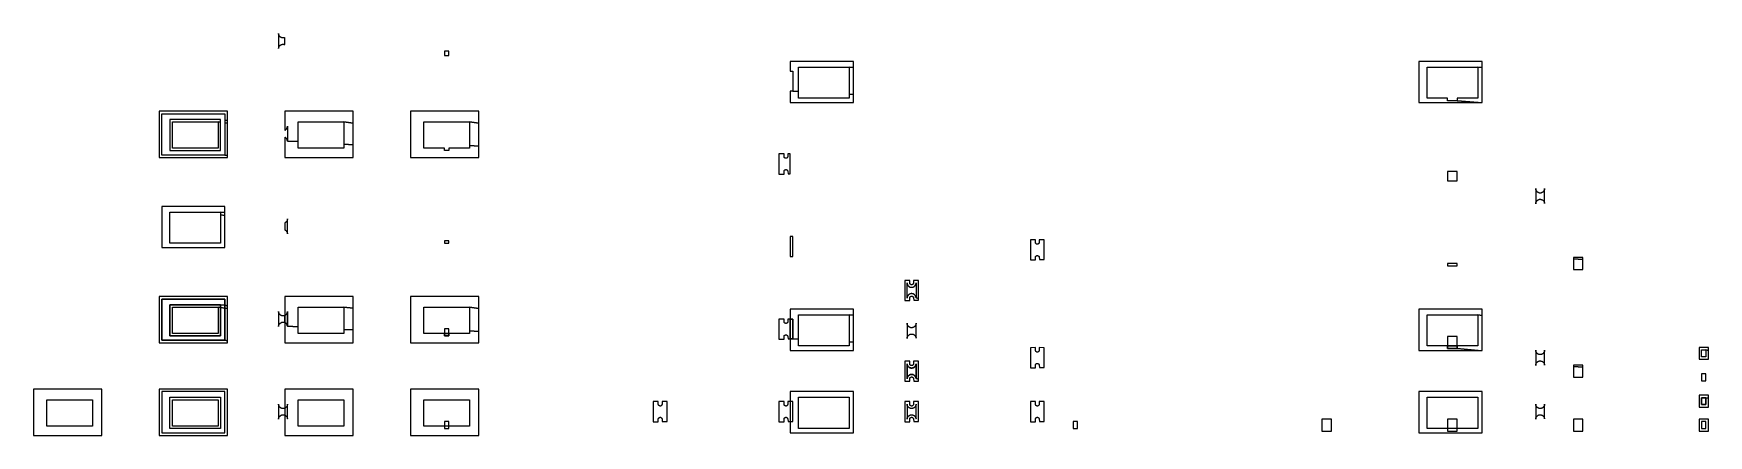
# Model space of a CAD drawing. Extents: x -591 to 1624, y -14 to 308.
# Drawn here: x 291 to 1624, y -11 to 308 of the extents above; entities that cross this region are included whole.
import ezdxf

# ---------------------------------------------------------------- set-up
doc = ezdxf.new("R2010")
doc.units = 0
doc.layers.add('Default', color=7, linetype='Continuous')

msp = doc.modelspace()

# ---------------------------------------------------------------- linework, layer by layer
at = {"layer": 'Default'}
for p, q in [((486.1, 307.7), (486.1, 307.9)), ((486.1, 307.9), (486.1, 295.9)), ((486.1, 307.6), (486.1, 307.7)), ((486.1, 307.4), (486.1, 307.6)), ((486.2, 307.2), (486.1, 307.4)), ((486.2, 307.1), (486.2, 307.2)), ((486.2, 306.9), (486.2, 307.1)), ((486.3, 306.8), (486.2, 306.9)), ((486.4, 306.6), (486.3, 306.8)), ((486.4, 306.4), (486.4, 306.6)), ((486.1, 296.4), (486.2, 296.6)), ((486.1, 296.2), (486.1, 296.4)), ((486.1, 296.1), (486.1, 296.2)), ((486.1, 295.9), (486.1, 296.1)), ((486.2, 296.9), (486.3, 297)), ((486.2, 296.7), (486.2, 296.9)), ((486.2, 296.6), (486.2, 296.7)), ((486.3, 297.2), (486.4, 297.3)), ((486.3, 297), (486.3, 297.2)), ((486.5, 306.3), (486.4, 306.4)), ((486.4, 297.3), (486.5, 297.5)), ((486.6, 306.1), (486.5, 306.3)), ((486.5, 297.5), (486.6, 297.6)), ((486.7, 306), (486.6, 306.1)), ((486.6, 297.8), (486.7, 297.9)), ((486.6, 297.6), (486.6, 297.8)), ((486.7, 305.9), (486.7, 306)), ((486.8, 305.7), (486.7, 305.9)), ((486.7, 297.9), (486.8, 298.1)), ((487, 305.6), (486.8, 305.7)), ((486.8, 298.1), (486.9, 298.2)), ((486.9, 298.2), (487.1, 298.3)), ((487.1, 305.5), (487, 305.6)), ((487.2, 305.4), (487.1, 305.5)), ((487.1, 298.3), (487.2, 298.4)), ((487.3, 305.3), (487.2, 305.4)), ((487.2, 298.4), (487.3, 298.5)), ((487.4, 305.1), (487.3, 305.3)), ((487.3, 298.5), (487.4, 298.6)), ((487.6, 305), (487.4, 305.1)), ((487.4, 298.6), (487.6, 298.7)), ((487.7, 305), (487.6, 305)), ((487.6, 298.7), (487.7, 298.8)), ((487.9, 304.9), (487.7, 305)), ((487.7, 298.8), (487.8, 298.9)), ((487.8, 298.9), (488, 299)), ((488, 304.8), (487.9, 304.9)), ((488.1, 304.7), (488, 304.8)), ((488, 299), (488.1, 299.1)), ((488.3, 304.7), (488.1, 304.7)), ((488.1, 299.1), (488.3, 299.1)), ((488.5, 304.6), (488.3, 304.7)), ((488.3, 299.1), (488.4, 299.2)), ((488.4, 299.2), (488.6, 299.3)), ((488.6, 304.5), (488.5, 304.6)), ((488.8, 304.5), (488.6, 304.5)), ((488.6, 299.3), (488.7, 299.3)), ((488.7, 299.3), (488.9, 299.3)), ((488.9, 304.5), (488.8, 304.5)), ((489.1, 304.4), (488.9, 304.5)), ((488.9, 299.3), (489.1, 299.4)), ((489.3, 304.4), (489.1, 304.4)), ((489.1, 299.4), (489.2, 299.4)), ((489.2, 299.4), (489.4, 299.4)), ((489.4, 304.4), (489.3, 304.4)), ((489.6, 304.4), (489.4, 304.4)), ((489.4, 299.4), (489.6, 299.4)), ((489.8, 304.4), (489.6, 304.4)), ((489.6, 299.4), (489.7, 299.4)), ((489.7, 299.4), (489.9, 299.4)), ((489.9, 304.4), (489.8, 304.4)), ((490.1, 304.4), (489.9, 304.4)), ((489.9, 299.4), (490.1, 299.4)), ((490.3, 304.5), (490.1, 304.4)), ((490.1, 299.4), (490.2, 299.3)), ((490.2, 299.3), (490.4, 299.3)), ((490.4, 304.5), (490.3, 304.5)), ((490.6, 304.5), (490.4, 304.5)), ((490.4, 299.3), (490.5, 299.3)), ((490.5, 299.3), (490.7, 299.2)), ((490.7, 304.6), (490.6, 304.5)), ((490.9, 304.7), (490.7, 304.6)), ((490.7, 299.2), (490.9, 299.2)), ((491.1, 304.7), (490.9, 304.7)), ((490.9, 299.2), (491, 299.1)), ((491, 299.1), (491.1, 299.1)), ((491.1, 299.1), (491.1, 304.7)), ((491.1, 304.7), (491.1, 304.7)), ((618, 294), (618, 290.5)), ((621.5, 294), (618, 294)), ((621.5, 290.5), (621.5, 294)), ((618, 290.5), (621.5, 290.5)), ((943.4, 285.8), (893.1, 285.8)), ((893.1, 285.8), (893.1, 277.9)), ((899.6, 261.9), (899.6, 281.3)), ((899.6, 281.3), (939.9, 281.3)), ((943.4, 280.9), (939.9, 281.3)), ((939.9, 281.3), (939.9, 259.8)), ((939.9, 281.3), (943.4, 280.9)), ((943.4, 280.9), (943.4, 285.8)), ((943.4, 259.6), (943.4, 280.9)), ((1443.4, 285.8), (1393.1, 285.8)), ((1393.1, 285.8), (1393.1, 253)), ((1399.6, 256.5), (1399.6, 281.3)), ((1399.6, 281.3), (1439.9, 281.3)), ((1443.4, 280.8), (1439.9, 281.3)), ((1439.9, 281.3), (1439.9, 256.5)), ((1439.9, 281.3), (1443.4, 280.8)), ((1443.4, 280.8), (1443.4, 285.8)), ((1443.4, 253), (1443.4, 280.8)), ((893.1, 277.9), (895.1, 277.9)), ((895.1, 277.9), (895.1, 262.1)), ((895.1, 262.1), (893.1, 262.1)), ((893.1, 262.1), (893.1, 253)), ((899.6, 261.9), (895.1, 262.1)), ((895.1, 262.1), (899.6, 261.9)), ((899.6, 256.5), (899.6, 261.9)), ((939.9, 256.5), (899.6, 256.5)), ((943.4, 259.6), (939.9, 259.8)), ((939.9, 259.8), (939.9, 256.5)), ((939.9, 259.8), (943.4, 259.6)), ((943.4, 253), (943.4, 259.6)), ((1416, 256.5), (1399.6, 256.5)), ((1416, 254.5), (1416, 256.5)), ((1423.5, 254.5), (1416, 254.5)), ((1439.9, 256.5), (1423.5, 256.5)), ((1423.5, 256.5), (1423.5, 254.5)), ((1423.5, 254.5), (1440.2, 253)), ((1440.2, 253), (1423.5, 254.5)), ((445.4, 246.2), (391.1, 246.2)), ((391.1, 246.2), (391.1, 209.4)), ((393.1, 211.4), (393.1, 244.2)), ((393.1, 244.2), (443.4, 244.2)), ((443.4, 244.2), (443.4, 239.2)), ((445.4, 238.9), (445.4, 246.2)), ((545.4, 246.2), (491.1, 246.2)), ((491.1, 246.2), (491.1, 231.1)), ((545.4, 236.8), (545.4, 246.2)), ((645.4, 246.2), (591.1, 246.2)), ((591.1, 246.2), (591.1, 209.4)), ((645.4, 236.7), (645.4, 246.2)), ((893.1, 253), (943.4, 253)), ((1393.1, 253), (1440.2, 253)), ((1440.2, 253), (1443.4, 253)), ((439.9, 239.7), (399.6, 239.7)), ((399.6, 239.7), (399.6, 214.9)), ((401.6, 216.9), (401.6, 237.7)), ((401.6, 237.7), (437.9, 237.7)), ((439.9, 237.4), (437.9, 237.7)), ((437.9, 237.7), (437.9, 216.9)), ((437.9, 237.7), (439.9, 237.4)), ((439.9, 237.4), (439.9, 239.7)), ((439.9, 214.9), (439.9, 237.4)), ((443.4, 239.2), (445.4, 238.9)), ((445.4, 238.9), (443.4, 239.2)), ((443.4, 239.2), (443.4, 237)), ((445.4, 236.7), (443.4, 237)), ((443.4, 237), (443.4, 211.4)), ((443.4, 237), (445.4, 236.7)), ((445.4, 236.7), (445.4, 238.9)), ((445.4, 211.1), (445.4, 236.7)), ((491.1, 231.1), (491.2, 231.2)), ((491.2, 231.2), (491.4, 231.3)), ((491.4, 231.3), (491.5, 231.4)), ((491.5, 231.4), (491.6, 231.4)), ((491.6, 231.4), (491.8, 231.5)), ((491.8, 231.5), (491.9, 231.7)), ((491.9, 231.7), (492, 231.8)), ((492, 231.8), (492.1, 231.9)), ((492.1, 231.9), (492.2, 232)), ((492.2, 232), (492.4, 232.1)), ((492.4, 232.1), (492.5, 232.3)), ((492.5, 232.4), (492.6, 232.5)), ((492.5, 232.3), (492.5, 232.4)), ((492.6, 232.5), (492.7, 232.7)), ((492.7, 232.7), (492.8, 232.8)), ((492.8, 233), (492.9, 233.2)), ((492.8, 232.8), (492.8, 233)), ((492.9, 233.2), (493, 233.3)), ((493, 233.6), (493.1, 233.8)), ((493, 233.5), (493, 233.6)), ((493, 233.3), (493, 233.5)), ((493.1, 234.1), (493.1, 234.3)), ((493.1, 234.3), (493.1, 222.5)), ((493.1, 234), (493.1, 234.1)), ((493.1, 233.8), (493.1, 234)), ((501.6, 222.1), (501.6, 237.7)), ((501.6, 237.7), (537.9, 237.7)), ((537.9, 237.7), (545.4, 236.8)), ((545.4, 236.8), (537.9, 237.7)), ((537.9, 237.7), (537.9, 220.1)), ((545.4, 219.6), (545.4, 236.8)), ((601.6, 216.9), (601.6, 237.7)), ((601.6, 237.7), (637.9, 237.7)), ((637.9, 237.7), (645.4, 236.7)), ((645.4, 236.7), (637.9, 237.7)), ((637.9, 237.7), (637.9, 218.9)), ((645.4, 218.3), (645.4, 236.7)), ((399.6, 214.9), (439.9, 214.9)), ((437.9, 216.9), (401.6, 216.9)), ((491.2, 225.4), (491.1, 225.5)), ((491.1, 225.5), (491.1, 209.4)), ((491.3, 225.4), (491.2, 225.4)), ((491.5, 225.3), (491.3, 225.4)), ((491.6, 225.2), (491.5, 225.3)), ((491.7, 225.1), (491.6, 225.2)), ((491.9, 225), (491.7, 225.1)), ((492, 224.9), (491.9, 225)), ((492.1, 224.8), (492, 224.9)), ((492.2, 224.6), (492.1, 224.8)), ((492.3, 224.5), (492.2, 224.6)), ((492.4, 224.4), (492.3, 224.5)), ((492.5, 224.2), (492.4, 224.4)), ((492.6, 224.1), (492.5, 224.2)), ((492.7, 224), (492.6, 224.1)), ((492.8, 223.8), (492.7, 224)), ((492.8, 223.7), (492.8, 223.8)), ((492.9, 223.5), (492.8, 223.7)), ((492.9, 223.3), (492.9, 223.5)), ((493, 223.2), (492.9, 223.3)), ((493, 223), (493, 223.2)), ((493.1, 222.9), (493, 223)), ((493.1, 222.7), (493.1, 222.9)), ((493.1, 222.5), (493.1, 222.7)), ((493.1, 222.5), (501.6, 222.1)), ((501.6, 222.1), (493.1, 222.5)), ((493.1, 222.5), (493.1, 222.5)), ((501.6, 216.9), (501.6, 222.1)), ((537.9, 216.9), (501.6, 216.9)), ((545.4, 219.6), (537.9, 220.1)), ((537.9, 220.1), (537.9, 216.9)), ((537.9, 220.1), (545.4, 219.6)), ((545.4, 209.4), (545.4, 219.6)), ((618, 216.9), (601.6, 216.9)), ((618, 214.9), (618, 216.9)), ((621.5, 214.9), (618, 214.9)), ((637.9, 216.9), (621.5, 216.9)), ((621.5, 216.9), (621.5, 214.9)), ((645.4, 218.3), (637.9, 218.9)), ((637.9, 218.9), (637.9, 216.9)), ((637.9, 218.9), (645.4, 218.3)), ((645.4, 209.4), (645.4, 218.3)), ((391.1, 209.4), (445.4, 209.4)), ((443.4, 211.4), (393.1, 211.4)), ((445.4, 211.1), (443.4, 211.4)), ((443.4, 211.4), (445.4, 211.1)), ((445.4, 209.4), (445.4, 211.1)), ((491.1, 209.4), (545.4, 209.4)), ((591.1, 209.4), (645.4, 209.4)), ((888.1, 212.3), (884.1, 212.3)), ((884.1, 212.3), (884.1, 196.3)), ((888.1, 210.2), (888.1, 212.3)), ((888.1, 210.1), (888.1, 210.2)), ((888.1, 210.2), (888.1, 210.2)), ((888.1, 210), (888.1, 210.1)), ((888.1, 209.9), (888.1, 210)), ((888.2, 209.9), (888.1, 209.9)), ((888.2, 209.8), (888.2, 209.9)), ((888.2, 209.7), (888.2, 209.8)), ((888.3, 209.6), (888.2, 209.7)), ((888.2, 209.7), (888.2, 209.7)), ((888.3, 209.5), (888.3, 209.6)), ((888.3, 209.6), (888.3, 209.6)), ((888.4, 209.4), (888.3, 209.5)), ((888.5, 209.3), (888.4, 209.4)), ((888.4, 209.4), (888.4, 209.4)), ((888.6, 209.2), (888.5, 209.3)), ((888.5, 209.3), (888.5, 209.3)), ((888.7, 209.1), (888.6, 209.2)), ((888.6, 209.2), (888.6, 209.2)), ((888.8, 209), (888.7, 209.1)), ((888.7, 209.1), (888.7, 209.1)), ((888.9, 209), (888.8, 209)), ((889, 208.9), (888.9, 209)), ((888.9, 209), (888.9, 209)), ((889.1, 208.9), (889, 208.9)), ((889, 208.9), (889, 208.9)), ((889.2, 208.9), (889.1, 208.9)), ((889.2, 208.8), (889.2, 208.9)), ((889.3, 208.8), (889.2, 208.8)), ((889.4, 208.8), (889.3, 208.8)), ((889.5, 208.8), (889.4, 208.8)), ((889.6, 208.8), (889.5, 208.8)), ((889.5, 208.8), (889.5, 208.8)), ((889.7, 208.8), (889.6, 208.8)), ((889.8, 208.8), (889.7, 208.8)), ((889.7, 208.8), (889.7, 208.8)), ((889.9, 208.8), (889.8, 208.8)), ((890, 208.8), (889.9, 208.8)), ((890.1, 208.9), (890, 208.9)), ((890, 208.9), (890, 208.8)), ((890.2, 208.9), (890.1, 208.9)), ((890.3, 209), (890.2, 208.9)), ((890.2, 208.9), (890.2, 208.9)), ((890.4, 209), (890.3, 209)), ((890.3, 209), (890.3, 209)), ((890.5, 209.1), (890.4, 209)), ((890.6, 209.2), (890.5, 209.1)), ((890.5, 209.1), (890.5, 209.1)), ((890.7, 209.3), (890.6, 209.2)), ((890.6, 209.2), (890.6, 209.2)), ((890.8, 209.4), (890.7, 209.3)), ((890.7, 209.3), (890.7, 209.3)), ((890.9, 209.5), (890.8, 209.4)), ((890.8, 209.4), (890.8, 209.4)), ((891, 209.7), (890.9, 209.6)), ((890.9, 209.6), (890.9, 209.6)), ((890.9, 209.6), (890.9, 209.5)), ((891.1, 209.9), (891, 209.9)), ((891, 209.9), (891, 209.8)), ((891, 209.8), (891, 209.7)), ((891, 209.7), (891, 209.7)), ((893.1, 212.3), (891.1, 212.3)), ((891.1, 212.3), (891.1, 210.2)), ((891.1, 210.2), (891.1, 210.2)), ((891.1, 210.2), (891.1, 210.1)), ((891.1, 210.1), (891.1, 210)), ((891.1, 210), (891.1, 209.9)), ((893.1, 196.5), (893.1, 212.3)), ((884.1, 196.3), (888.1, 196.3)), ((888.1, 198.6), (888.1, 198.7)), ((888.1, 198.7), (888.2, 198.7)), ((888.1, 198.5), (888.1, 198.6)), ((888.1, 198.4), (888.1, 198.5)), ((888.1, 196.3), (888.1, 198.4)), ((888.1, 198.4), (888.1, 198.4)), ((888.2, 198.9), (888.3, 199)), ((888.2, 198.8), (888.2, 198.9)), ((888.2, 198.9), (888.2, 198.9)), ((888.2, 198.7), (888.2, 198.8)), ((888.3, 199.1), (888.4, 199.2)), ((888.3, 199), (888.3, 199.1)), ((888.3, 199), (888.3, 199)), ((888.4, 199.2), (888.5, 199.3)), ((888.4, 199.2), (888.4, 199.2)), ((888.5, 199.3), (888.6, 199.4)), ((888.5, 199.3), (888.5, 199.3)), ((888.6, 199.4), (888.7, 199.5)), ((888.6, 199.4), (888.6, 199.4)), ((888.7, 199.5), (888.8, 199.6)), ((888.7, 199.5), (888.7, 199.5)), ((888.8, 199.6), (888.8, 199.6)), ((888.8, 199.6), (888.9, 199.6)), ((888.9, 199.6), (889, 199.7)), ((889, 199.7), (889, 199.7)), ((889, 199.7), (889.1, 199.7)), ((889.1, 199.7), (889.2, 199.7)), ((889.2, 199.7), (889.2, 199.8)), ((889.2, 199.8), (889.3, 199.8)), ((889.3, 199.8), (889.4, 199.8)), ((889.4, 199.8), (889.4, 199.8)), ((889.4, 199.8), (889.5, 199.8)), ((889.5, 199.8), (889.6, 199.8)), ((889.6, 199.8), (889.7, 199.8)), ((889.7, 199.8), (889.7, 199.8)), ((889.7, 199.8), (889.8, 199.8)), ((889.8, 199.8), (889.9, 199.8)), ((889.9, 199.8), (889.9, 199.8)), ((889.9, 199.8), (890, 199.7)), ((890, 199.7), (890.1, 199.7)), ((890.1, 199.7), (890.1, 199.7)), ((890.1, 199.7), (890.2, 199.7)), ((890.2, 199.7), (890.3, 199.6)), ((890.3, 199.6), (890.3, 199.6)), ((890.3, 199.6), (890.4, 199.6)), ((890.4, 199.6), (890.5, 199.5)), ((890.5, 199.5), (890.5, 199.5)), ((890.5, 199.5), (890.6, 199.4)), ((890.6, 199.4), (890.6, 199.4)), ((890.6, 199.4), (890.7, 199.4)), ((890.7, 199.4), (890.7, 199.3)), ((890.7, 199.3), (890.8, 199.2)), ((890.8, 199.2), (890.8, 199.2)), ((890.8, 199.2), (890.8, 199.1)), ((890.8, 199.1), (890.9, 199.1)), ((890.9, 199.1), (890.9, 199)), ((890.9, 199), (891, 198.9)), ((891, 198.9), (891, 198.9)), ((891, 198.9), (891, 198.8)), ((891, 198.8), (891, 198.7)), ((891, 198.7), (891.1, 198.7)), ((891.1, 198.7), (891.1, 198.6)), ((891.1, 198.6), (891.1, 198.5)), ((891.1, 198.5), (891.3, 196.5)), ((891.1, 198.5), (891.1, 198.5)), ((891.3, 196.5), (893.1, 196.5)), ((1423.5, 198.4), (1416, 198.4)), ((1416, 198.4), (1416, 190.9)), ((1416, 190.9), (1423.5, 190.9)), ((1416, 190.9), (1416, 190.9)), ((1423.5, 190.9), (1423.5, 198.4)), ((1486.1, 184.5), (1486.1, 184.7)), ((1486.1, 184.7), (1486.1, 172.7)), ((1486.1, 184.4), (1486.1, 184.5)), ((1486.1, 184.2), (1486.1, 184.4)), ((1486.2, 184), (1486.1, 184.2)), ((1486.1, 173.2), (1486.2, 173.4)), ((1486.2, 183.9), (1486.2, 184)), ((1486.2, 183.7), (1486.2, 183.9)), ((1486.3, 183.6), (1486.2, 183.7)), ((1486.2, 173.7), (1486.3, 173.8)), ((1486.2, 173.5), (1486.2, 173.7)), ((1486.2, 173.4), (1486.2, 173.5)), ((1486.4, 183.4), (1486.3, 183.6)), ((1486.3, 174), (1486.4, 174.1)), ((1486.3, 173.8), (1486.3, 174)), ((1486.4, 183.2), (1486.4, 183.4)), ((1486.5, 183.1), (1486.4, 183.2)), ((1486.4, 174.1), (1486.5, 174.3)), ((1486.6, 182.9), (1486.5, 183.1)), ((1486.5, 174.3), (1486.6, 174.4)), ((1486.7, 182.8), (1486.6, 182.9)), ((1486.6, 174.6), (1486.7, 174.7)), ((1486.6, 174.4), (1486.6, 174.6)), ((1486.7, 182.7), (1486.7, 182.8)), ((1486.8, 182.5), (1486.7, 182.7)), ((1486.7, 174.7), (1486.8, 174.9)), ((1487, 182.4), (1486.8, 182.5)), ((1486.8, 174.9), (1486.9, 175)), ((1486.9, 175), (1487.1, 175.1)), ((1487.1, 182.3), (1487, 182.4)), ((1487.2, 182.2), (1487.1, 182.3)), ((1487.1, 175.1), (1487.2, 175.2)), ((1487.3, 182.1), (1487.2, 182.2)), ((1487.2, 175.2), (1487.3, 175.3)), ((1487.4, 181.9), (1487.3, 182.1)), ((1487.3, 175.3), (1487.4, 175.4)), ((1487.6, 181.8), (1487.4, 181.9)), ((1487.4, 175.4), (1487.6, 175.5)), ((1487.7, 181.8), (1487.6, 181.8)), ((1487.6, 175.5), (1487.7, 175.6)), ((1487.9, 181.7), (1487.7, 181.8)), ((1487.7, 175.6), (1487.8, 175.7)), ((1487.8, 175.7), (1488, 175.8)), ((1488, 181.6), (1487.9, 181.7)), ((1488.1, 181.5), (1488, 181.6)), ((1488, 175.8), (1488.1, 175.9)), ((1488.3, 181.5), (1488.1, 181.5)), ((1488.1, 175.9), (1488.3, 175.9)), ((1488.5, 181.4), (1488.3, 181.5)), ((1488.3, 175.9), (1488.4, 176)), ((1488.4, 176), (1488.6, 176.1)), ((1488.6, 181.3), (1488.5, 181.4)), ((1488.8, 181.3), (1488.6, 181.3)), ((1488.6, 176.1), (1488.7, 176.1)), ((1488.7, 176.1), (1488.9, 176.1)), ((1488.9, 181.3), (1488.8, 181.3)), ((1489.1, 181.2), (1488.9, 181.3)), ((1488.9, 176.1), (1489.1, 176.2)), ((1489.3, 181.2), (1489.1, 181.2)), ((1489.1, 176.2), (1489.2, 176.2)), ((1489.2, 176.2), (1489.4, 176.2)), ((1489.4, 181.2), (1489.3, 181.2)), ((1489.6, 181.2), (1489.4, 181.2)), ((1489.4, 176.2), (1489.6, 176.2)), ((1489.8, 181.2), (1489.6, 181.2)), ((1489.6, 176.2), (1489.7, 176.2)), ((1489.7, 176.2), (1489.9, 176.2)), ((1489.9, 181.2), (1489.8, 181.2)), ((1490.1, 181.2), (1489.9, 181.2)), ((1489.9, 176.2), (1490.1, 176.2)), ((1490.3, 181.3), (1490.1, 181.2)), ((1490.1, 176.2), (1490.2, 176.1)), ((1490.2, 176.1), (1490.4, 176.1)), ((1490.4, 181.3), (1490.3, 181.3)), ((1490.6, 181.3), (1490.4, 181.3)), ((1490.4, 176.1), (1490.5, 176.1)), ((1490.5, 176.1), (1490.7, 176)), ((1490.7, 181.4), (1490.6, 181.3)), ((1490.9, 181.5), (1490.7, 181.4)), ((1490.7, 176), (1490.9, 176)), ((1491.1, 181.5), (1490.9, 181.5)), ((1490.9, 176), (1491, 175.9)), ((1491, 175.9), (1491.2, 175.8)), ((1491.2, 181.6), (1491.1, 181.5)), ((1491.4, 181.7), (1491.2, 181.6)), ((1491.2, 175.8), (1491.3, 175.8)), ((1491.3, 175.8), (1491.5, 175.7)), ((1491.5, 181.8), (1491.4, 181.7)), ((1491.6, 181.8), (1491.5, 181.8)), ((1491.5, 175.7), (1491.6, 175.6)), ((1491.8, 181.9), (1491.6, 181.8)), ((1491.6, 175.6), (1491.7, 175.5)), ((1491.7, 175.5), (1491.9, 175.4)), ((1491.9, 182.1), (1491.8, 181.9)), ((1492, 182.2), (1491.9, 182.1)), ((1491.9, 175.4), (1492, 175.3)), ((1492.1, 182.3), (1492, 182.2)), ((1492, 175.3), (1492.1, 175.2)), ((1492.2, 182.4), (1492.1, 182.3)), ((1492.1, 175.2), (1492.2, 175)), ((1492.4, 182.5), (1492.2, 182.4)), ((1492.2, 175), (1492.3, 174.9)), ((1492.3, 174.9), (1492.4, 174.8)), ((1492.5, 182.7), (1492.4, 182.5)), ((1492.4, 174.8), (1492.5, 174.6)), ((1492.6, 182.9), (1492.5, 182.8)), ((1492.5, 182.8), (1492.5, 182.7)), ((1492.5, 174.6), (1492.6, 174.5)), ((1492.7, 183.1), (1492.6, 182.9)), ((1492.6, 174.5), (1492.7, 174.4)), ((1492.8, 183.2), (1492.7, 183.1)), ((1492.7, 174.4), (1492.8, 174.2)), ((1492.9, 183.6), (1492.8, 183.4)), ((1492.8, 183.4), (1492.8, 183.2)), ((1492.8, 174.2), (1492.8, 174.1)), ((1492.8, 174.1), (1492.9, 173.9)), ((1493, 183.7), (1492.9, 183.6)), ((1492.9, 173.9), (1492.9, 173.7)), ((1492.9, 173.7), (1493, 173.6)), ((1493.1, 184.2), (1493, 184)), ((1493, 184), (1493, 183.9)), ((1493, 183.9), (1493, 183.7)), ((1493, 173.6), (1493, 173.4)), ((1493, 173.4), (1493.1, 173.3)), ((1493.1, 172.9), (1493.1, 184.7)), ((1493.1, 184.7), (1493.1, 184.5)), ((1493.1, 184.5), (1493.1, 184.4)), ((1493.1, 184.4), (1493.1, 184.2)), ((1493.1, 173.3), (1493.1, 173.1)), ((443.4, 170.6), (393.1, 170.6)), ((393.1, 170.6), (393.1, 137.8)), ((399.6, 141.3), (399.6, 166.1)), ((399.6, 166.1), (439.9, 166.1)), ((443.4, 165.6), (439.9, 166.1)), ((439.9, 166.1), (439.9, 163.8)), ((439.9, 166.1), (443.4, 165.6)), ((439.9, 163.8), (443.4, 163.4)), ((443.4, 163.4), (439.9, 163.8)), ((439.9, 163.8), (439.9, 141.3)), ((443.4, 165.6), (443.4, 170.6)), ((443.4, 163.4), (443.4, 165.6)), ((443.4, 137.8), (443.4, 163.4)), ((493.1, 160.2), (493, 160)), ((493, 160), (493, 159.9)), ((493.1, 148.9), (493.1, 160.7)), ((493.1, 160.7), (493.1, 160.5)), ((493.1, 160.5), (493.1, 160.4)), ((493.1, 160.4), (493.1, 160.2)), ((1486.1, 173), (1486.1, 173.2)), ((1486.1, 172.9), (1486.1, 173)), ((1486.1, 172.7), (1486.1, 172.9)), ((1493.1, 173.1), (1493.1, 172.9)), ((1493.1, 172.9), (1493.1, 172.9)), ((491.2, 157.6), (491.1, 157.5)), ((491.1, 157.5), (491.1, 151.9)), ((491.1, 151.9), (491.2, 151.8)), ((491.4, 157.7), (491.2, 157.6)), ((491.2, 151.8), (491.3, 151.8)), ((491.3, 151.8), (491.5, 151.7)), ((491.5, 157.8), (491.4, 157.7)), ((491.6, 157.8), (491.5, 157.8)), ((491.5, 151.7), (491.6, 151.6)), ((491.8, 157.9), (491.6, 157.8)), ((491.6, 151.6), (491.7, 151.5)), ((491.7, 151.5), (491.9, 151.4)), ((491.9, 158.1), (491.8, 157.9)), ((492, 158.2), (491.9, 158.1)), ((491.9, 151.4), (492, 151.3)), ((492.1, 158.3), (492, 158.2)), ((492, 151.3), (492.1, 151.2)), ((492.2, 158.4), (492.1, 158.3)), ((492.1, 151.2), (492.2, 151)), ((492.4, 158.5), (492.2, 158.4)), ((492.2, 151), (492.3, 150.9)), ((492.3, 150.9), (492.4, 150.8)), ((492.5, 158.7), (492.4, 158.5)), ((492.4, 150.8), (492.5, 150.6)), ((492.6, 158.9), (492.5, 158.8)), ((492.5, 158.8), (492.5, 158.7)), ((492.5, 150.6), (492.6, 150.5)), ((492.7, 159.1), (492.6, 158.9)), ((492.6, 150.5), (492.7, 150.4)), ((492.8, 159.2), (492.7, 159.1)), ((492.7, 150.4), (492.8, 150.2)), ((492.9, 159.6), (492.8, 159.4)), ((492.8, 159.4), (492.8, 159.2)), ((492.8, 150.2), (492.8, 150.1)), ((492.8, 150.1), (492.9, 149.9)), ((493, 159.7), (492.9, 159.6)), ((492.9, 149.9), (492.9, 149.7)), ((492.9, 149.7), (493, 149.6)), ((493, 159.9), (493, 159.7)), ((493, 149.6), (493, 149.4)), ((493, 149.4), (493.1, 149.3)), ((493.1, 149.3), (493.1, 149.1)), ((493.1, 149.1), (493.1, 148.9)), ((493.1, 148.9), (493.1, 148.9)), ((893.1, 146.7), (893.1, 130.9)), ((895.1, 146.7), (893.1, 146.7)), ((895.1, 130.9), (895.1, 146.7)), ((393.1, 137.8), (443.4, 137.8)), ((439.9, 141.3), (399.6, 141.3)), ((621.5, 143.3), (618, 143.3)), ((618, 143.3), (618, 141.3)), ((618, 141.3), (621.5, 141.3)), ((621.5, 141.3), (621.5, 143.3)), ((621.5, 143.3), (621.5, 143.3)), ((1088.1, 144.1), (1084.1, 144)), ((1084.1, 144), (1084.1, 128.1)), ((1088.1, 142), (1088.1, 144.1)), ((1088.1, 141.9), (1088.1, 142)), ((1088.1, 141.8), (1088.1, 141.9)), ((1088.1, 141.7), (1088.1, 141.8)), ((1088.1, 141.8), (1088.1, 141.8)), ((1088.2, 141.6), (1088.1, 141.7)), ((1088.2, 141.5), (1088.2, 141.6)), ((1088.2, 141.4), (1088.2, 141.5)), ((1088.2, 141.5), (1088.2, 141.5)), ((1088.3, 141.4), (1088.2, 141.4)), ((1088.3, 141.3), (1088.3, 141.4)), ((1088.3, 141.2), (1088.3, 141.3)), ((1088.4, 141.2), (1088.3, 141.2)), ((1088.4, 141.1), (1088.4, 141.2)), ((1088.5, 141.1), (1088.4, 141.1)), ((1088.5, 141), (1088.5, 141.1)), ((1088.6, 141), (1088.5, 141)), ((1088.6, 140.9), (1088.6, 141)), ((1088.7, 140.9), (1088.6, 140.9)), ((1088.7, 140.8), (1088.7, 140.9)), ((1088.8, 140.8), (1088.7, 140.8)), ((1088.9, 140.7), (1088.8, 140.8)), ((1089, 140.7), (1088.9, 140.7)), ((1088.9, 140.7), (1088.9, 140.7)), ((1089, 140.6), (1089, 140.7)), ((1089.1, 140.6), (1089, 140.6)), ((1089.2, 140.6), (1089.1, 140.6)), ((1089.3, 140.6), (1089.2, 140.6)), ((1089.2, 140.6), (1089.2, 140.6)), ((1089.4, 140.6), (1089.3, 140.6)), ((1089.5, 140.5), (1089.4, 140.6)), ((1089.6, 140.5), (1089.5, 140.5)), ((1089.5, 140.5), (1089.5, 140.5)), ((1089.7, 140.5), (1089.6, 140.5)), ((1089.8, 140.6), (1089.7, 140.5)), ((1089.7, 140.5), (1089.7, 140.5)), ((1089.9, 140.6), (1089.8, 140.6)), ((1090, 140.6), (1089.9, 140.6)), ((1090.1, 140.6), (1090, 140.6)), ((1090, 140.6), (1090, 140.6)), ((1090.2, 140.6), (1090.1, 140.6)), ((1090.3, 140.7), (1090.2, 140.7)), ((1090.2, 140.7), (1090.2, 140.6)), ((1090.4, 140.8), (1090.3, 140.7)), ((1090.3, 140.7), (1090.3, 140.7)), ((1090.5, 140.8), (1090.4, 140.8)), ((1090.6, 140.9), (1090.5, 140.9)), ((1090.5, 140.9), (1090.5, 140.8)), ((1090.7, 141), (1090.6, 141)), ((1090.6, 141), (1090.6, 140.9)), ((1090.8, 141.1), (1090.7, 141.1)), ((1090.7, 141.1), (1090.7, 141)), ((1090.9, 141.2), (1090.8, 141.2)), ((1090.8, 141.2), (1090.8, 141.1)), ((1091, 141.4), (1090.9, 141.4)), ((1090.9, 141.4), (1090.9, 141.3)), ((1090.9, 141.3), (1090.9, 141.2)), ((1091.1, 141.7), (1091, 141.6)), ((1091, 141.6), (1091, 141.5)), ((1091, 141.5), (1091, 141.5)), ((1091, 141.5), (1091, 141.4)), ((1095.1, 144), (1091.1, 144.1)), ((1091.1, 144.1), (1091.1, 142)), ((1091.1, 142), (1091.1, 141.9)), ((1091.1, 141.9), (1091.1, 141.8)), ((1091.1, 141.8), (1091.1, 141.8)), ((1091.1, 141.8), (1091.1, 141.7)), ((1095.1, 128.3), (1095.1, 144)), ((893.1, 130.9), (895.1, 130.9)), ((1084.1, 128.1), (1088.1, 128)), ((1088.1, 130.4), (1088.2, 130.5)), ((1088.1, 130.3), (1088.1, 130.4)), ((1088.1, 130.2), (1088.1, 130.3)), ((1088.1, 130.3), (1088.1, 130.3)), ((1088.1, 130.1), (1088.1, 130.2)), ((1088.1, 128), (1088.1, 130.1)), ((1088.2, 130.6), (1088.2, 130.7)), ((1088.2, 130.7), (1088.3, 130.7)), ((1088.2, 130.5), (1088.2, 130.6)), ((1088.2, 130.5), (1088.2, 130.5)), ((1088.3, 130.8), (1088.4, 130.9)), ((1088.3, 130.7), (1088.3, 130.8)), ((1088.3, 130.8), (1088.3, 130.8)), ((1088.4, 130.9), (1088.4, 131)), ((1088.4, 131), (1088.5, 131)), ((1088.5, 131), (1088.5, 131.1)), ((1088.5, 131.1), (1088.6, 131.1)), ((1088.6, 131.1), (1088.6, 131.2)), ((1088.6, 131.2), (1088.7, 131.2)), ((1088.7, 131.2), (1088.7, 131.3)), ((1088.7, 131.3), (1088.8, 131.3)), ((1088.8, 131.3), (1088.9, 131.4)), ((1088.8, 131.3), (1088.8, 131.3)), ((1088.9, 131.4), (1089, 131.4)), ((1089, 131.4), (1089.1, 131.5)), ((1089, 131.4), (1089, 131.4)), ((1089.1, 131.5), (1089.2, 131.5)), ((1089.2, 131.5), (1089.2, 131.5)), ((1089.2, 131.5), (1089.3, 131.5)), ((1089.3, 131.5), (1089.4, 131.5)), ((1089.4, 131.5), (1089.4, 131.5)), ((1089.4, 131.5), (1089.5, 131.5)), ((1089.5, 131.5), (1089.6, 131.5)), ((1089.6, 131.5), (1089.7, 131.5)), ((1089.7, 131.5), (1089.7, 131.5)), ((1089.7, 131.5), (1089.8, 131.5)), ((1089.8, 131.5), (1089.9, 131.5)), ((1089.9, 131.5), (1089.9, 131.5)), ((1089.9, 131.5), (1090, 131.5)), ((1090, 131.5), (1090.1, 131.5)), ((1090.1, 131.5), (1090.1, 131.4)), ((1090.1, 131.4), (1090.2, 131.4)), ((1090.2, 131.4), (1090.3, 131.4)), ((1090.3, 131.4), (1090.3, 131.3)), ((1090.3, 131.3), (1090.4, 131.3)), ((1090.4, 131.3), (1090.5, 131.3)), ((1090.5, 131.3), (1090.5, 131.2)), ((1090.5, 131.2), (1090.6, 131.2)), ((1090.6, 131.2), (1090.6, 131.1)), ((1090.6, 131.1), (1090.7, 131.1)), ((1090.7, 131.1), (1090.7, 131)), ((1090.7, 131), (1090.8, 131)), ((1090.8, 131), (1090.8, 130.9)), ((1090.8, 130.9), (1090.8, 130.9)), ((1090.8, 130.9), (1090.9, 130.8)), ((1090.9, 130.8), (1090.9, 130.7)), ((1090.9, 130.7), (1091, 130.7)), ((1091, 130.7), (1091, 130.6)), ((1091, 130.6), (1091, 130.6)), ((1091, 130.6), (1091, 130.5)), ((1091, 130.5), (1091.1, 130.4)), ((1091.1, 130.4), (1091.1, 130.4)), ((1091.1, 130.4), (1091.1, 130.3)), ((1091.1, 130.3), (1091.1, 130.2)), ((1091.1, 130.2), (1091.3, 128.3)), ((1091.3, 128.3), (1095.1, 128.3)), ((1423.5, 125.3), (1416, 125.3)), ((1416, 125.3), (1416, 123.3)), ((1416, 123.3), (1423.5, 123.3)), ((1423.5, 123.3), (1423.5, 125.3)), ((1523.5, 130), (1516, 130)), ((1516, 130), (1516, 128.9)), ((1523.5, 128.5), (1516, 128.9)), ((1516, 128.9), (1516, 120.5)), ((1516, 128.9), (1523.5, 128.5)), ((1516, 128.9), (1516, 128.9)), ((1516, 120.5), (1523.5, 120.5)), ((1523.5, 128.5), (1523.5, 130)), ((1523.5, 120.5), (1523.5, 128.5)), ((988.1, 111.8), (984.1, 111.8)), ((984.1, 111.8), (984.1, 95.8)), ((986.1, 97.8), (986.1, 109.8)), ((986.1, 109.8), (986.1, 109.6)), ((986.1, 109.6), (986.1, 109.4)), ((986.1, 109.4), (986.1, 109.3)), ((986.1, 109.3), (986.2, 109.1)), ((986.2, 109.1), (986.2, 109)), ((986.2, 109), (986.2, 108.8)), ((986.2, 108.8), (986.3, 108.6)), ((986.3, 108.6), (986.4, 108.5)), ((986.4, 108.5), (986.4, 108.3)), ((986.4, 108.3), (986.5, 108.2)), ((986.5, 108.2), (986.6, 108)), ((986.6, 108), (986.7, 107.9)), ((986.7, 107.9), (986.7, 107.7)), ((986.7, 107.7), (986.8, 107.6)), ((986.8, 107.6), (987, 107.5)), ((987, 107.5), (987.1, 107.4)), ((987.1, 107.4), (987.2, 107.2)), ((987.2, 107.2), (987.3, 107.1)), ((987.3, 107.1), (987.4, 107)), ((987.4, 107), (987.6, 106.9)), ((987.6, 106.9), (987.7, 106.8)), ((987.7, 106.8), (987.9, 106.7)), ((987.9, 106.7), (988, 106.7)), ((988, 106.7), (988.1, 106.6)), ((988.1, 109.7), (988.1, 111.8)), ((988.1, 109.6), (988.1, 109.7)), ((988.1, 109.5), (988.1, 109.6)), ((988.1, 109.6), (988.1, 109.6)), ((988.1, 109.4), (988.1, 109.5)), ((988.2, 109.4), (988.1, 109.4)), ((988.1, 106.6), (988.3, 106.5)), ((988.2, 109.3), (988.2, 109.4)), ((988.2, 109.2), (988.2, 109.3)), ((988.3, 109.1), (988.2, 109.2)), ((988.2, 109.2), (988.2, 109.2)), ((988.3, 109), (988.3, 109.1)), ((988.4, 108.9), (988.3, 109)), ((988.3, 109), (988.3, 109)), ((988.5, 108.8), (988.4, 108.9)), ((988.4, 108.9), (988.4, 108.9)), ((988.5, 108.7), (988.5, 108.8)), ((988.6, 108.7), (988.5, 108.7)), ((988.6, 108.6), (988.6, 108.7)), ((988.7, 108.6), (988.6, 108.6)), ((988.8, 108.5), (988.7, 108.6)), ((988.7, 108.6), (988.7, 108.6)), ((988.9, 108.5), (988.8, 108.5)), ((988.9, 108.4), (988.9, 108.5)), ((989, 108.4), (988.9, 108.4)), ((989.1, 108.4), (989, 108.4)), ((989, 108.4), (989, 108.4)), ((989.2, 108.3), (989.1, 108.4)), ((989.3, 108.3), (989.2, 108.3)), ((989.2, 108.3), (989.2, 108.3)), ((989.4, 108.3), (989.3, 108.3)), ((989.5, 108.3), (989.4, 108.3)), ((989.6, 108.3), (989.5, 108.3)), ((989.5, 108.3), (989.5, 108.3)), ((989.7, 108.3), (989.6, 108.3)), ((989.8, 108.3), (989.7, 108.3)), ((989.7, 108.3), (989.7, 108.3)), ((989.9, 108.3), (989.8, 108.3)), ((990, 108.3), (989.9, 108.3)), ((990.1, 108.4), (990, 108.3)), ((990, 108.3), (990, 108.3)), ((990.2, 108.4), (990.1, 108.4)), ((990.3, 108.4), (990.2, 108.4)), ((990.2, 108.4), (990.2, 108.4)), ((990.4, 108.5), (990.3, 108.5)), ((990.3, 108.5), (990.3, 108.4)), ((990.5, 108.6), (990.4, 108.5)), ((990.6, 108.6), (990.5, 108.6)), ((990.5, 108.6), (990.5, 108.6)), ((990.7, 108.7), (990.6, 108.7)), ((990.6, 108.7), (990.6, 108.6)), ((990.8, 108.9), (990.7, 108.8)), ((990.7, 108.8), (990.7, 108.7)), ((990.9, 109), (990.8, 108.9)), ((990.8, 108.9), (990.8, 108.9)), ((991, 109.2), (990.9, 109.1)), ((990.9, 109.1), (990.9, 109)), ((990.9, 109), (990.9, 109)), ((990.9, 106.5), (991.1, 106.6)), ((991.1, 109.4), (991, 109.4)), ((991, 109.4), (991, 109.3)), ((991, 109.3), (991, 109.2)), ((991, 109.2), (991, 109.2)), ((995.1, 111.8), (991.1, 111.8)), ((991.1, 111.8), (991.1, 109.7)), ((991.1, 109.7), (991.1, 109.6)), ((991.1, 109.6), (991.1, 109.6)), ((991.1, 109.6), (991.1, 109.5)), ((991.1, 109.5), (991.1, 109.4)), ((991.1, 106.6), (991.2, 106.7)), ((991.2, 106.7), (991.4, 106.7)), ((991.4, 106.7), (991.5, 106.8)), ((991.5, 106.8), (991.6, 106.9)), ((991.6, 106.9), (991.8, 107)), ((991.8, 107), (991.9, 107.1)), ((991.9, 107.1), (992, 107.2)), ((992, 107.2), (992.1, 107.4)), ((992.1, 107.4), (992.2, 107.5)), ((992.2, 107.5), (992.4, 107.6)), ((992.4, 107.6), (992.5, 107.7)), ((992.5, 107.9), (992.6, 108)), ((992.5, 107.7), (992.5, 107.9)), ((992.6, 108), (992.7, 108.2)), ((992.7, 108.2), (992.8, 108.3)), ((992.8, 108.5), (992.9, 108.6)), ((992.8, 108.3), (992.8, 108.5)), ((992.9, 108.6), (993, 108.8)), ((993, 109.1), (993.1, 109.3)), ((993, 109), (993, 109.1)), ((993, 108.8), (993, 109)), ((993.1, 109.6), (993.1, 109.8)), ((993.1, 109.8), (993.1, 98)), ((993.1, 109.4), (993.1, 109.6)), ((993.1, 109.3), (993.1, 109.4)), ((995.1, 97.5), (995.1, 111.8)), ((445.4, 99), (391.1, 99)), ((391.1, 99), (391.1, 62.2)), ((393.1, 64.2), (393.1, 97)), ((393.1, 97), (443.4, 97)), ((443.4, 97), (393.1, 97)), ((393.1, 97), (393.1, 64.2)), ((443.4, 97), (443.4, 92)), ((443.4, 92), (443.4, 97)), ((445.4, 91.7), (445.4, 99)), ((545.4, 99), (491.1, 99)), ((491.1, 99), (491.1, 83.9)), ((545.4, 89.6), (545.4, 99)), ((645.4, 99), (591.1, 99)), ((591.1, 99), (591.1, 62.2)), ((645.4, 89.5), (645.4, 99)), ((984.1, 95.8), (988.1, 95.8)), ((986.2, 98.4), (986.1, 98.3)), ((986.1, 98.3), (986.1, 98.1)), ((986.1, 98.1), (986.1, 97.9)), ((986.1, 97.9), (986.1, 97.8)), ((986.3, 98.9), (986.2, 98.8)), ((986.2, 98.8), (986.2, 98.6)), ((986.2, 98.6), (986.2, 98.4)), ((986.4, 99.2), (986.3, 99.1)), ((986.3, 99.1), (986.3, 98.9)), ((986.5, 99.4), (986.4, 99.2)), ((986.6, 99.5), (986.5, 99.4)), ((986.7, 99.8), (986.6, 99.7)), ((986.6, 99.7), (986.6, 99.5)), ((986.8, 99.9), (986.7, 99.8)), ((986.9, 100.1), (986.8, 99.9)), ((987.1, 100.2), (986.9, 100.1)), ((987.2, 100.3), (987.1, 100.2)), ((987.3, 100.4), (987.2, 100.3)), ((987.4, 100.5), (987.3, 100.4)), ((987.6, 100.6), (987.4, 100.5)), ((987.7, 100.7), (987.6, 100.6)), ((987.8, 100.8), (987.7, 100.7)), ((988, 100.9), (987.8, 100.8)), ((988.1, 101), (988, 100.9)), ((988.3, 101), (988.1, 101)), ((988.1, 98.1), (988.2, 98.2)), ((988.1, 98), (988.1, 98.1)), ((988.1, 98.1), (988.1, 98.1)), ((988.1, 97.9), (988.1, 98)), ((988.1, 95.8), (988.1, 97.9)), ((988.1, 97.9), (988.1, 97.9)), ((988.2, 98.4), (988.3, 98.5)), ((988.2, 98.3), (988.2, 98.4)), ((988.2, 98.2), (988.2, 98.3)), ((988.2, 98.3), (988.2, 98.3)), ((988.3, 106.5), (988.5, 106.5)), ((988.4, 101.1), (988.3, 101)), ((988.3, 98.5), (988.3, 98.6)), ((988.3, 98.6), (988.4, 98.6)), ((988.3, 98.5), (988.3, 98.5)), ((988.6, 101.1), (988.4, 101.1)), ((988.4, 98.7), (988.5, 98.8)), ((988.4, 98.6), (988.4, 98.7)), ((988.5, 106.5), (988.6, 106.4)), ((988.5, 98.8), (988.6, 98.9)), ((988.5, 98.8), (988.5, 98.8)), ((988.6, 106.4), (988.8, 106.4)), ((988.7, 101.2), (988.6, 101.1)), ((988.6, 98.9), (988.7, 99)), ((988.6, 98.9), (988.6, 98.9)), ((988.9, 101.2), (988.7, 101.2)), ((988.7, 99), (988.7, 99)), ((988.7, 99), (988.8, 99)), ((988.8, 106.4), (988.9, 106.3)), ((988.8, 99), (988.8, 99.1)), ((988.8, 99.1), (988.9, 99.1)), ((988.9, 106.3), (989.1, 106.3)), ((989.1, 101.2), (988.9, 101.2)), ((988.9, 99.1), (989, 99.1)), ((989, 99.1), (989, 99.2)), ((989, 99.2), (989.1, 99.2)), ((989.1, 106.3), (989.3, 106.3)), ((989.2, 101.3), (989.1, 101.2)), ((989.1, 99.2), (989.2, 99.2)), ((989.4, 101.3), (989.2, 101.3)), ((989.2, 99.2), (989.2, 99.2)), ((989.2, 99.2), (989.3, 99.2)), ((989.3, 106.3), (989.4, 106.3)), ((989.3, 99.2), (989.4, 99.3)), ((989.4, 106.3), (989.6, 106.3)), ((989.6, 101.3), (989.4, 101.3)), ((989.4, 99.3), (989.4, 99.3)), ((989.4, 99.3), (989.5, 99.3)), ((989.5, 99.3), (989.6, 99.3)), ((989.6, 106.3), (989.8, 106.3)), ((989.7, 101.3), (989.6, 101.3)), ((989.6, 99.3), (989.7, 99.3)), ((989.9, 101.3), (989.7, 101.3)), ((989.7, 99.3), (989.7, 99.3)), ((989.7, 99.3), (989.8, 99.3)), ((989.8, 106.3), (989.9, 106.3)), ((989.8, 99.3), (989.9, 99.3)), ((989.9, 106.3), (990.1, 106.3)), ((990.1, 101.2), (989.9, 101.3)), ((989.9, 99.3), (989.9, 99.2)), ((989.9, 99.2), (990, 99.2)), ((990, 99.2), (990.1, 99.2)), ((990.1, 106.3), (990.3, 106.3)), ((990.2, 101.2), (990.1, 101.2)), ((990.1, 99.2), (990.1, 99.2)), ((990.1, 99.2), (990.2, 99.2)), ((990.4, 101.2), (990.2, 101.2)), ((990.2, 99.2), (990.3, 99.1)), ((990.3, 106.3), (990.4, 106.4)), ((990.3, 99.1), (990.3, 99.1)), ((990.3, 99.1), (990.4, 99.1)), ((990.4, 106.4), (990.6, 106.4)), ((990.5, 101.1), (990.4, 101.2)), ((990.4, 99.1), (990.5, 99)), ((990.7, 101.1), (990.5, 101.1)), ((990.5, 99), (990.5, 99)), ((990.5, 99), (990.6, 98.9)), ((990.6, 106.4), (990.7, 106.5)), ((990.6, 98.9), (990.6, 98.9)), ((990.6, 98.9), (990.7, 98.8)), ((990.7, 106.5), (990.9, 106.5)), ((990.9, 101), (990.7, 101.1)), ((990.7, 98.8), (990.7, 98.8)), ((990.7, 98.8), (990.8, 98.7)), ((990.8, 98.7), (990.8, 98.7)), ((990.8, 98.7), (990.8, 98.6)), ((990.8, 98.6), (990.9, 98.6)), ((991, 101), (990.9, 101)), ((990.9, 98.6), (990.9, 98.5)), ((990.9, 98.5), (991, 98.4)), ((991.2, 100.9), (991, 101)), ((991, 98.4), (991, 98.4)), ((991, 98.4), (991, 98.3)), ((991, 98.3), (991, 98.2)), ((991, 98.2), (991.1, 98.2)), ((991.1, 98.2), (991.1, 98.1)), ((991.1, 98.1), (991.1, 98)), ((991.1, 98), (991.3, 96)), ((991.1, 98), (991.1, 98)), ((991.3, 100.8), (991.2, 100.9)), ((991.5, 100.7), (991.3, 100.8)), ((991.3, 96), (995.1, 96)), ((991.6, 100.7), (991.5, 100.7)), ((991.7, 100.6), (991.6, 100.7)), ((991.9, 100.5), (991.7, 100.6)), ((992, 100.3), (991.9, 100.5)), ((992.1, 100.2), (992, 100.3)), ((992.2, 100.1), (992.1, 100.2)), ((992.3, 100), (992.2, 100.1)), ((992.4, 99.9), (992.3, 100)), ((992.5, 99.7), (992.4, 99.9)), ((992.6, 99.6), (992.5, 99.7)), ((992.7, 99.4), (992.6, 99.6)), ((992.8, 99.3), (992.7, 99.4)), ((992.8, 99.1), (992.8, 99.3)), ((992.9, 99), (992.8, 99.1)), ((992.9, 98.8), (992.9, 99)), ((993, 98.7), (992.9, 98.8)), ((993, 98.5), (993, 98.7)), ((993.1, 98.3), (993, 98.5)), ((993.1, 98.2), (993.1, 98.3)), ((993.1, 98), (993.1, 98.2)), ((995.1, 97.5), (993.1, 98)), ((993.1, 98), (993.1, 98)), ((993.1, 98), (995.1, 97.5)), ((995.1, 96), (995.1, 97.5)), ((399.6, 67.7), (399.6, 92.5)), ((399.6, 92.5), (439.9, 92.5)), ((439.9, 92.5), (399.6, 92.5)), ((399.6, 92.5), (399.6, 67.7)), ((401.6, 69.7), (401.6, 90.5)), ((401.6, 90.5), (437.9, 90.5)), ((439.9, 90.2), (437.9, 90.5)), ((437.9, 90.5), (437.9, 69.7)), ((437.9, 90.5), (439.9, 90.2)), ((443.4, 92), (439.9, 92.5)), ((439.9, 92.5), (439.9, 90.2)), ((439.9, 92.5), (443.4, 92)), ((439.9, 90.2), (439.9, 92.5)), ((439.9, 90.2), (443.4, 89.8)), ((443.4, 89.8), (439.9, 90.2)), ((439.9, 90.2), (439.9, 67.7)), ((439.9, 67.7), (439.9, 90.2)), ((443.4, 92), (445.4, 91.7)), ((445.4, 91.7), (443.4, 92)), ((443.4, 92), (443.4, 89.8)), ((443.4, 89.8), (443.4, 92)), ((445.4, 89.5), (443.4, 89.8)), ((443.4, 89.8), (443.4, 64.2)), ((443.4, 89.8), (445.4, 89.5)), ((443.4, 64.2), (443.4, 89.8)), ((445.4, 89.5), (445.4, 91.7)), ((445.4, 63.9), (445.4, 89.5)), ((486.1, 86.9), (486.1, 87.1)), ((486.1, 87.1), (486.1, 75.1)), ((486.1, 86.8), (486.1, 86.9)), ((486.1, 86.6), (486.1, 86.8)), ((486.2, 86.4), (486.1, 86.6)), ((486.2, 86.3), (486.2, 86.4)), ((486.2, 86.1), (486.2, 86.3)), ((486.3, 86), (486.2, 86.1)), ((486.4, 85.8), (486.3, 86)), ((486.4, 85.6), (486.4, 85.8)), ((486.5, 85.5), (486.4, 85.6)), ((486.6, 85.3), (486.5, 85.5)), ((486.7, 85.2), (486.6, 85.3)), ((486.7, 85.1), (486.7, 85.2)), ((486.8, 84.9), (486.7, 85.1)), ((487, 84.8), (486.8, 84.9)), ((487.1, 84.7), (487, 84.8)), ((487.2, 84.6), (487.1, 84.7)), ((487.3, 84.5), (487.2, 84.6)), ((487.4, 84.3), (487.3, 84.5)), ((487.6, 84.2), (487.4, 84.3)), ((487.7, 84.2), (487.6, 84.2)), ((487.9, 84.1), (487.7, 84.2)), ((488, 84), (487.9, 84.1)), ((488.1, 83.9), (488, 84)), ((488.3, 83.9), (488.1, 83.9)), ((488.5, 83.8), (488.3, 83.9)), ((488.6, 83.7), (488.5, 83.8)), ((488.8, 83.7), (488.6, 83.7)), ((488.9, 83.7), (488.8, 83.7)), ((489.1, 83.6), (488.9, 83.7)), ((489.3, 83.6), (489.1, 83.6)), ((489.4, 83.6), (489.3, 83.6)), ((489.6, 83.6), (489.4, 83.6)), ((489.8, 83.6), (489.6, 83.6)), ((489.9, 83.6), (489.8, 83.6)), ((490.1, 83.6), (489.9, 83.6)), ((490.3, 83.7), (490.1, 83.6)), ((490.4, 83.7), (490.3, 83.7)), ((490.6, 83.7), (490.4, 83.7)), ((490.7, 83.8), (490.6, 83.7)), ((490.9, 83.9), (490.7, 83.8)), ((491.1, 83.9), (490.9, 83.9)), ((491.1, 83.9), (491.2, 84)), ((491.2, 84), (491.1, 83.9)), ((491.1, 83.9), (491.1, 78.3)), ((491.1, 78.3), (491.1, 83.9)), ((491.1, 83.9), (491.1, 83.9)), ((491.2, 84), (491.4, 84.1)), ((491.4, 84.1), (491.2, 84)), ((491.4, 84.1), (491.5, 84.2)), ((491.5, 84.2), (491.4, 84.1)), ((491.5, 84.2), (491.6, 84.2)), ((491.6, 84.2), (491.5, 84.2)), ((491.6, 84.2), (491.8, 84.3)), ((491.8, 84.3), (491.6, 84.2)), ((491.8, 84.3), (491.9, 84.5)), ((491.9, 84.5), (491.8, 84.3)), ((491.9, 84.5), (492, 84.6)), ((492, 84.6), (491.9, 84.5)), ((492, 84.6), (492.1, 84.7)), ((492.1, 84.7), (492, 84.6)), ((492.1, 84.7), (492.2, 84.8)), ((492.2, 84.8), (492.1, 84.7)), ((492.2, 84.8), (492.4, 84.9)), ((492.4, 84.9), (492.2, 84.8)), ((492.4, 84.9), (492.5, 85.1)), ((492.5, 85.1), (492.4, 84.9)), ((492.5, 85.2), (492.6, 85.3)), ((492.6, 85.3), (492.5, 85.2)), ((492.5, 85.1), (492.5, 85.2)), ((492.5, 85.2), (492.5, 85.1)), ((492.6, 85.3), (492.7, 85.5)), ((492.7, 85.5), (492.6, 85.3)), ((492.7, 85.5), (492.8, 85.6)), ((492.8, 85.6), (492.7, 85.5)), ((492.8, 85.8), (492.9, 86)), ((492.9, 86), (492.8, 85.8)), ((492.8, 85.6), (492.8, 85.8)), ((492.8, 85.8), (492.8, 85.6)), ((492.9, 86), (493, 86.1)), ((493, 86.1), (492.9, 86)), ((493, 86.4), (493.1, 86.6)), ((493.1, 86.6), (493, 86.4)), ((493, 86.3), (493, 86.4)), ((493, 86.4), (493, 86.3)), ((493, 86.1), (493, 86.3)), ((493, 86.3), (493, 86.1)), ((493.1, 86.9), (493.1, 87.1)), ((493.1, 87.1), (493.1, 75.3)), ((493.1, 75.3), (493.1, 87.1)), ((493.1, 87.1), (493.1, 86.9)), ((493.1, 86.8), (493.1, 86.9)), ((493.1, 86.9), (493.1, 86.8)), ((493.1, 86.6), (493.1, 86.8)), ((493.1, 86.8), (493.1, 86.6)), ((501.6, 74.9), (501.6, 90.5)), ((501.6, 90.5), (537.9, 90.5)), ((537.9, 90.5), (545.4, 89.6)), ((545.4, 89.6), (537.9, 90.5)), ((537.9, 90.5), (537.9, 72.9)), ((545.4, 72.4), (545.4, 89.6)), ((601.6, 69.7), (601.6, 90.5)), ((601.6, 90.5), (637.9, 90.5)), ((637.9, 90.5), (645.4, 89.5)), ((645.4, 89.5), (637.9, 90.5)), ((637.9, 90.5), (637.9, 71.7)), ((645.4, 71.1), (645.4, 89.5)), ((888.1, 81.1), (884.1, 81.1)), ((884.1, 81.1), (884.1, 65.1)), ((888.1, 79), (888.1, 81.1)), ((893.1, 81.1), (891.1, 81.1)), ((891.1, 81.1), (891.1, 79)), ((943.4, 89), (893.1, 89)), ((893.1, 89), (893.1, 81.1)), ((893.1, 65.3), (893.1, 81.1)), ((893.1, 81.1), (893.1, 65.3)), ((895.1, 81.1), (893.1, 81.1)), ((893.1, 81.1), (895.1, 81.1)), ((895.1, 65.3), (895.1, 81.1)), ((895.1, 81.1), (895.1, 65.3)), ((899.6, 65.1), (899.6, 84.5)), ((899.6, 84.5), (939.9, 84.5)), ((943.4, 84.1), (939.9, 84.5)), ((939.9, 84.5), (939.9, 63)), ((939.9, 84.5), (943.4, 84.1)), ((943.4, 84.1), (943.4, 89)), ((943.4, 62.8), (943.4, 84.1)), ((1443.4, 89), (1393.1, 89)), ((1393.1, 89), (1393.1, 56.2)), ((1399.6, 59.7), (1399.6, 84.5)), ((1399.6, 84.5), (1439.9, 84.5)), ((1443.4, 84), (1439.9, 84.5)), ((1439.9, 84.5), (1439.9, 59.7)), ((1439.9, 84.5), (1443.4, 84)), ((1443.4, 84), (1443.4, 89)), ((1443.4, 56.2), (1443.4, 84)), ((439.9, 67.7), (399.6, 67.7)), ((399.6, 67.7), (439.9, 67.7)), ((437.9, 69.7), (401.6, 69.7)), ((486.1, 75.6), (486.2, 75.8)), ((486.1, 75.4), (486.1, 75.6)), ((486.1, 75.3), (486.1, 75.4)), ((486.1, 75.1), (486.1, 75.3)), ((486.2, 76.1), (486.3, 76.2)), ((486.2, 75.9), (486.2, 76.1)), ((486.2, 75.8), (486.2, 75.9)), ((486.3, 76.4), (486.4, 76.5)), ((486.3, 76.2), (486.3, 76.4)), ((486.4, 76.5), (486.5, 76.7)), ((486.5, 76.7), (486.6, 76.8)), ((486.6, 77), (486.7, 77.1)), ((486.6, 76.8), (486.6, 77)), ((486.7, 77.1), (486.8, 77.3)), ((486.8, 77.3), (486.9, 77.4)), ((486.9, 77.4), (487.1, 77.5)), ((487.1, 77.5), (487.2, 77.6)), ((487.2, 77.6), (487.3, 77.7)), ((487.3, 77.7), (487.4, 77.8)), ((487.4, 77.8), (487.6, 77.9)), ((487.6, 77.9), (487.7, 78)), ((487.7, 78), (487.8, 78.1)), ((487.8, 78.1), (488, 78.2)), ((488, 78.2), (488.1, 78.3)), ((488.1, 78.3), (488.3, 78.3)), ((488.3, 78.3), (488.4, 78.4)), ((488.4, 78.4), (488.6, 78.5)), ((488.6, 78.5), (488.7, 78.5)), ((488.7, 78.5), (488.9, 78.5)), ((488.9, 78.5), (489.1, 78.6)), ((489.1, 78.6), (489.2, 78.6)), ((489.2, 78.6), (489.4, 78.6)), ((489.4, 78.6), (489.6, 78.6)), ((489.6, 78.6), (489.7, 78.6)), ((489.7, 78.6), (489.9, 78.6)), ((489.9, 78.6), (490.1, 78.6)), ((490.1, 78.6), (490.2, 78.5)), ((490.2, 78.5), (490.4, 78.5)), ((490.4, 78.5), (490.5, 78.5)), ((490.5, 78.5), (490.7, 78.4)), ((490.7, 78.4), (490.9, 78.4)), ((490.9, 78.4), (491, 78.3)), ((491, 78.3), (491.1, 78.3)), ((491.1, 78.3), (491.2, 78.2)), ((491.2, 78.2), (491.1, 78.3)), ((491.1, 78.3), (491.1, 62.2)), ((491.2, 78.2), (491.3, 78.2)), ((491.3, 78.2), (491.2, 78.2)), ((491.3, 78.2), (491.5, 78.1)), ((491.5, 78.1), (491.3, 78.2)), ((491.5, 78.1), (491.6, 78)), ((491.6, 78), (491.5, 78.1)), ((491.6, 78), (491.7, 77.9)), ((491.7, 77.9), (491.6, 78)), ((491.7, 77.9), (491.9, 77.8)), ((491.9, 77.8), (491.7, 77.9)), ((491.9, 77.8), (492, 77.7)), ((492, 77.7), (491.9, 77.8)), ((492, 77.7), (492.1, 77.6)), ((492.1, 77.6), (492, 77.7)), ((492.1, 77.6), (492.2, 77.4)), ((492.2, 77.4), (492.1, 77.6)), ((492.2, 77.4), (492.3, 77.3)), ((492.3, 77.3), (492.2, 77.4)), ((492.3, 77.3), (492.4, 77.2)), ((492.4, 77.2), (492.3, 77.3)), ((492.4, 77.2), (492.5, 77)), ((492.5, 77), (492.4, 77.2)), ((492.5, 77), (492.6, 76.9)), ((492.6, 76.9), (492.5, 77)), ((492.6, 76.9), (492.7, 76.8)), ((492.7, 76.8), (492.6, 76.9)), ((492.7, 76.8), (492.8, 76.6)), ((492.8, 76.6), (492.7, 76.8)), ((492.8, 76.6), (492.8, 76.5)), ((492.8, 76.5), (492.8, 76.6)), ((492.8, 76.5), (492.9, 76.3)), ((492.9, 76.3), (492.8, 76.5)), ((492.9, 76.3), (492.9, 76.1)), ((492.9, 76.1), (492.9, 76.3)), ((492.9, 76.1), (493, 76)), ((493, 76), (492.9, 76.1)), ((493, 76), (493, 75.8)), ((493, 75.8), (493, 76)), ((493, 75.8), (493.1, 75.7)), ((493.1, 75.7), (493, 75.8)), ((493.1, 75.7), (493.1, 75.5)), ((493.1, 75.5), (493.1, 75.7)), ((493.1, 75.5), (493.1, 75.3)), ((493.1, 75.3), (493.1, 75.5)), ((493.1, 75.3), (501.6, 74.9)), ((493.1, 75.3), (493.1, 75.3)), ((501.6, 74.9), (493.1, 75.3)), ((493.1, 75.3), (493.1, 75.3)), ((501.6, 69.7), (501.6, 74.9)), ((537.9, 69.7), (501.6, 69.7)), ((545.4, 72.4), (537.9, 72.9)), ((537.9, 72.9), (537.9, 69.7)), ((537.9, 72.9), (545.4, 72.4)), ((545.4, 62.2), (545.4, 72.4)), ((618, 69.7), (601.6, 69.7)), ((618, 73.2), (618, 69.7)), ((621.5, 73.2), (618, 73.2)), ((618, 67.7), (618, 69.7)), ((618, 69.7), (621.5, 69.7)), ((621.5, 69.7), (618, 69.7)), ((618, 69.7), (618, 67.7)), ((621.5, 67.7), (618, 67.7)), ((618, 67.7), (621.5, 67.7)), ((621.5, 69.7), (621.5, 73.2)), ((637.9, 69.7), (621.5, 69.7)), ((621.5, 69.7), (621.5, 67.7)), ((621.5, 67.7), (621.5, 69.7)), ((621.5, 69.7), (621.5, 69.7)), ((645.4, 71.1), (637.9, 71.7)), ((637.9, 71.7), (637.9, 69.7)), ((637.9, 71.7), (645.4, 71.1)), ((645.4, 62.2), (645.4, 71.1)), ((888.1, 78.9), (888.1, 79)), ((888.1, 79), (888.1, 79)), ((888.1, 78.8), (888.1, 78.9)), ((888.1, 78.7), (888.1, 78.8)), ((888.2, 78.7), (888.1, 78.7)), ((888.1, 67.4), (888.1, 67.5)), ((888.1, 67.5), (888.2, 67.5)), ((888.1, 67.3), (888.1, 67.4)), ((888.1, 67.2), (888.1, 67.3)), ((888.1, 65.1), (888.1, 67.2)), ((888.1, 67.2), (888.1, 67.2)), ((888.2, 78.6), (888.2, 78.7)), ((888.2, 78.5), (888.2, 78.6)), ((888.3, 78.4), (888.2, 78.5)), ((888.2, 78.5), (888.2, 78.5)), ((888.2, 67.7), (888.3, 67.8)), ((888.2, 67.6), (888.2, 67.7)), ((888.2, 67.7), (888.2, 67.7)), ((888.2, 67.5), (888.2, 67.6)), ((888.3, 78.3), (888.3, 78.4)), ((888.3, 78.4), (888.3, 78.4)), ((888.4, 78.2), (888.3, 78.3)), ((888.3, 67.9), (888.4, 68)), ((888.3, 67.8), (888.3, 67.9)), ((888.3, 67.8), (888.3, 67.8)), ((888.5, 78.1), (888.4, 78.2)), ((888.4, 78.2), (888.4, 78.2)), ((888.4, 68), (888.5, 68.1)), ((888.4, 68), (888.4, 68)), ((888.6, 78), (888.5, 78.1)), ((888.5, 78.1), (888.5, 78.1)), ((888.5, 68.1), (888.6, 68.2)), ((888.5, 68.1), (888.5, 68.1)), ((888.7, 77.9), (888.6, 78)), ((888.6, 78), (888.6, 78)), ((888.6, 68.2), (888.7, 68.3)), ((888.6, 68.2), (888.6, 68.2)), ((888.8, 77.8), (888.7, 77.9)), ((888.7, 77.9), (888.7, 77.9)), ((888.7, 68.3), (888.8, 68.4)), ((888.7, 68.3), (888.7, 68.3)), ((888.9, 77.8), (888.8, 77.8)), ((888.8, 68.4), (888.8, 68.4)), ((888.8, 68.4), (888.9, 68.4)), ((889, 77.7), (888.9, 77.8)), ((888.9, 77.8), (888.9, 77.8)), ((888.9, 68.4), (889, 68.5)), ((889.1, 77.7), (889, 77.7)), ((889, 77.7), (889, 77.7)), ((889, 68.5), (889, 68.5)), ((889, 68.5), (889.1, 68.5)), ((889.2, 77.7), (889.1, 77.7)), ((889.1, 68.5), (889.2, 68.5)), ((889.2, 77.6), (889.2, 77.7)), ((889.3, 77.6), (889.2, 77.6)), ((889.2, 68.5), (889.2, 68.6)), ((889.2, 68.6), (889.3, 68.6)), ((889.4, 77.6), (889.3, 77.6)), ((889.3, 68.6), (889.4, 68.6)), ((889.5, 77.6), (889.4, 77.6)), ((889.4, 68.6), (889.4, 68.6)), ((889.4, 68.6), (889.5, 68.6)), ((889.6, 77.6), (889.5, 77.6)), ((889.5, 77.6), (889.5, 77.6)), ((889.5, 68.6), (889.6, 68.6)), ((889.7, 77.6), (889.6, 77.6)), ((889.6, 68.6), (889.7, 68.6)), ((889.8, 77.6), (889.7, 77.6)), ((889.7, 77.6), (889.7, 77.6)), ((889.7, 68.6), (889.7, 68.6)), ((889.7, 68.6), (889.8, 68.6)), ((889.9, 77.6), (889.8, 77.6)), ((889.8, 68.6), (889.9, 68.6)), ((890, 77.6), (889.9, 77.6)), ((889.9, 68.6), (889.9, 68.6)), ((889.9, 68.6), (890, 68.5)), ((890.1, 77.7), (890, 77.7)), ((890, 77.7), (890, 77.6)), ((890, 68.5), (890.1, 68.5)), ((890.2, 77.7), (890.1, 77.7)), ((890.1, 68.5), (890.1, 68.5)), ((890.1, 68.5), (890.2, 68.5)), ((890.3, 77.8), (890.2, 77.7)), ((890.2, 77.7), (890.2, 77.7)), ((890.2, 68.5), (890.3, 68.4)), ((890.4, 77.8), (890.3, 77.8)), ((890.3, 77.8), (890.3, 77.8)), ((890.3, 68.4), (890.3, 68.4)), ((890.3, 68.4), (890.4, 68.4)), ((890.5, 77.9), (890.4, 77.8)), ((890.4, 68.4), (890.5, 68.3)), ((890.6, 78), (890.5, 77.9)), ((890.5, 77.9), (890.5, 77.9)), ((890.5, 68.3), (890.5, 68.3)), ((890.5, 68.3), (890.6, 68.2)), ((890.7, 78.1), (890.6, 78)), ((890.6, 78), (890.6, 78)), ((890.6, 68.2), (890.6, 68.2)), ((890.6, 68.2), (890.7, 68.2)), ((890.8, 78.2), (890.7, 78.1)), ((890.7, 78.1), (890.7, 78.1)), ((890.7, 68.2), (890.7, 68.1)), ((890.7, 68.1), (890.8, 68)), ((890.9, 78.3), (890.8, 78.2)), ((890.8, 78.2), (890.8, 78.2)), ((890.8, 68), (890.8, 68)), ((890.8, 68), (890.8, 67.9)), ((890.8, 67.9), (890.9, 67.9)), ((891, 78.5), (890.9, 78.4)), ((890.9, 78.4), (890.9, 78.4)), ((890.9, 78.4), (890.9, 78.3)), ((890.9, 67.9), (890.9, 67.8)), ((890.9, 67.8), (891, 67.7)), ((891.1, 78.7), (891, 78.7)), ((891, 78.7), (891, 78.6)), ((891, 78.6), (891, 78.5)), ((891, 78.5), (891, 78.5)), ((891, 67.7), (891, 67.7)), ((891, 67.7), (891, 67.6)), ((891, 67.6), (891, 67.5)), ((891, 67.5), (891.1, 67.5)), ((891.1, 79), (891.1, 79)), ((891.1, 79), (891.1, 78.9)), ((891.1, 78.9), (891.1, 78.8)), ((891.1, 78.8), (891.1, 78.7)), ((891.1, 67.5), (891.1, 67.4)), ((891.1, 67.4), (891.1, 67.3)), ((891.1, 67.3), (891.3, 65.3)), ((891.1, 67.3), (891.1, 67.3)), ((986.1, 77.5), (986.1, 77.7)), ((986.1, 77.7), (986.1, 65.7)), ((986.1, 77.4), (986.1, 77.5)), ((986.1, 77.2), (986.1, 77.4)), ((986.2, 77), (986.1, 77.2)), ((986.2, 76.9), (986.2, 77)), ((986.2, 76.7), (986.2, 76.9)), ((986.3, 76.5), (986.2, 76.7)), ((986.2, 66.7), (986.3, 66.8)), ((986.2, 66.5), (986.2, 66.7)), ((986.4, 76.4), (986.3, 76.5)), ((986.3, 67), (986.4, 67.1)), ((986.3, 66.8), (986.3, 67)), ((986.4, 76.2), (986.4, 76.4)), ((986.5, 76.1), (986.4, 76.2)), ((986.4, 67.1), (986.5, 67.3)), ((986.6, 75.9), (986.5, 76.1)), ((986.5, 67.3), (986.6, 67.4)), ((986.7, 75.8), (986.6, 75.9)), ((986.6, 67.6), (986.7, 67.7)), ((986.6, 67.4), (986.6, 67.6)), ((986.7, 75.7), (986.7, 75.8)), ((986.8, 75.5), (986.7, 75.7)), ((986.7, 67.7), (986.8, 67.8)), ((987, 75.4), (986.8, 75.5)), ((986.8, 67.8), (986.9, 68)), ((986.9, 68), (987.1, 68.1)), ((987.1, 75.3), (987, 75.4)), ((987.2, 75.2), (987.1, 75.3)), ((987.1, 68.1), (987.2, 68.2)), ((987.3, 75), (987.2, 75.2)), ((987.2, 68.2), (987.3, 68.3)), ((987.4, 74.9), (987.3, 75)), ((987.3, 68.3), (987.4, 68.4)), ((987.6, 74.8), (987.4, 74.9)), ((987.4, 68.4), (987.6, 68.5)), ((987.7, 74.7), (987.6, 74.8)), ((987.6, 68.5), (987.7, 68.6)), ((987.9, 74.7), (987.7, 74.7)), ((987.7, 68.6), (987.8, 68.7)), ((987.8, 68.7), (988, 68.8)), ((988, 74.6), (987.9, 74.7)), ((988.1, 74.5), (988, 74.6)), ((988, 68.8), (988.1, 68.9)), ((988.3, 74.4), (988.1, 74.5)), ((988.1, 68.9), (988.3, 68.9)), ((988.5, 74.4), (988.3, 74.4)), ((988.3, 68.9), (988.4, 69)), ((988.4, 69), (988.6, 69)), ((988.6, 74.3), (988.5, 74.4)), ((988.8, 74.3), (988.6, 74.3)), ((988.6, 69), (988.7, 69.1)), ((988.7, 69.1), (988.9, 69.1)), ((988.9, 74.2), (988.8, 74.3)), ((989.1, 74.2), (988.9, 74.2)), ((988.9, 69.1), (989.1, 69.1)), ((989.3, 74.2), (989.1, 74.2)), ((989.1, 69.1), (989.2, 69.2)), ((989.2, 69.2), (989.4, 69.2)), ((989.4, 74.2), (989.3, 74.2)), ((989.6, 74.2), (989.4, 74.2)), ((989.4, 69.2), (989.6, 69.2)), ((989.8, 74.2), (989.6, 74.2)), ((989.6, 69.2), (989.7, 69.2)), ((989.7, 69.2), (989.9, 69.2)), ((989.9, 74.2), (989.8, 74.2)), ((990.1, 74.2), (989.9, 74.2)), ((989.9, 69.2), (990.1, 69.2)), ((990.3, 74.2), (990.1, 74.2)), ((990.1, 69.2), (990.2, 69.1)), ((990.2, 69.1), (990.4, 69.1)), ((990.4, 74.3), (990.3, 74.2)), ((990.6, 74.3), (990.4, 74.3)), ((990.4, 69.1), (990.5, 69.1)), ((990.5, 69.1), (990.7, 69)), ((990.7, 74.4), (990.6, 74.3)), ((990.9, 74.4), (990.7, 74.4)), ((990.7, 69), (990.9, 69)), ((991.1, 74.5), (990.9, 74.4)), ((990.9, 69), (991, 68.9)), ((991, 68.9), (991.2, 68.8)), ((991.2, 74.6), (991.1, 74.5)), ((991.4, 74.7), (991.2, 74.6)), ((991.2, 68.8), (991.3, 68.7)), ((991.3, 68.7), (991.5, 68.7)), ((991.5, 74.7), (991.4, 74.7)), ((991.6, 74.8), (991.5, 74.7)), ((991.5, 68.7), (991.6, 68.6)), ((991.8, 74.9), (991.6, 74.8)), ((991.6, 68.6), (991.7, 68.5)), ((991.7, 68.5), (991.9, 68.4)), ((991.9, 75), (991.8, 74.9)), ((992, 75.2), (991.9, 75)), ((991.9, 68.4), (992, 68.3)), ((992.1, 75.3), (992, 75.2)), ((992, 68.3), (992.1, 68.1)), ((992.2, 75.4), (992.1, 75.3)), ((992.1, 68.1), (992.2, 68)), ((992.4, 75.5), (992.2, 75.4)), ((992.2, 68), (992.3, 67.9)), ((992.3, 67.9), (992.4, 67.8)), ((992.5, 75.7), (992.4, 75.5)), ((992.4, 67.8), (992.5, 67.6)), ((992.6, 75.9), (992.5, 75.8)), ((992.5, 75.8), (992.5, 75.7)), ((992.5, 67.6), (992.6, 67.5)), ((992.7, 76.1), (992.6, 75.9)), ((992.6, 67.5), (992.7, 67.3)), ((992.8, 76.2), (992.7, 76.1)), ((992.7, 67.3), (992.8, 67.2)), ((992.9, 76.5), (992.8, 76.4)), ((992.8, 76.4), (992.8, 76.2)), ((992.8, 67.2), (992.8, 67)), ((992.8, 67), (992.9, 66.9)), ((993, 76.7), (992.9, 76.5)), ((992.9, 66.9), (992.9, 66.7)), ((992.9, 66.7), (993, 66.6)), ((993.1, 77.2), (993, 77)), ((993, 77), (993, 76.9)), ((993, 76.9), (993, 76.7)), ((993.1, 65.9), (993.1, 77.7)), ((993.1, 77.7), (993.1, 77.5)), ((993.1, 77.5), (993.1, 77.4)), ((993.1, 77.4), (993.1, 77.2)), ((1423.5, 67.2), (1416, 67.2)), ((1416, 67.2), (1416, 59.7)), ((1423.5, 59.7), (1423.5, 67.2)), ((391.1, 62.2), (445.4, 62.2)), ((443.4, 64.2), (393.1, 64.2)), ((393.1, 64.2), (443.4, 64.2)), ((445.4, 63.9), (443.4, 64.2)), ((443.4, 64.2), (445.4, 63.9)), ((445.4, 62.2), (445.4, 63.9)), ((491.1, 62.2), (545.4, 62.2)), ((591.1, 62.2), (645.4, 62.2)), ((884.1, 65.1), (888.1, 65.1)), ((891.3, 65.3), (893.1, 65.3)), ((893.1, 65.3), (895.1, 65.3)), ((895.1, 65.3), (893.1, 65.3)), ((893.1, 65.3), (893.1, 56.2)), ((893.1, 56.2), (943.4, 56.2)), ((899.6, 65.1), (895.1, 65.3)), ((895.1, 65.3), (899.6, 65.1)), ((899.6, 59.7), (899.6, 65.1)), ((939.9, 59.7), (899.6, 59.7)), ((943.4, 62.8), (939.9, 63)), ((939.9, 63), (939.9, 59.7)), ((939.9, 63), (943.4, 62.8)), ((943.4, 56.2), (943.4, 62.8)), ((986.1, 66.2), (986.2, 66.3)), ((986.1, 66), (986.1, 66.2)), ((986.1, 65.9), (986.1, 66)), ((986.1, 65.7), (986.1, 65.9)), ((986.2, 66.3), (986.2, 66.5)), ((993, 66.6), (993, 66.4)), ((993, 66.4), (993.1, 66.3)), ((993.1, 66.3), (993.1, 66.1)), ((993.1, 66.1), (993.1, 65.9)), ((993.1, 65.9), (993.1, 65.9)), ((1088.1, 58.4), (1084.1, 58.3)), ((1084.1, 58.3), (1084.1, 42.4)), ((1088.1, 56.3), (1088.1, 58.4)), ((1088.1, 56.2), (1088.1, 56.3)), ((1088.1, 56.1), (1088.1, 56.2)), ((1088.1, 56), (1088.1, 56.1)), ((1088.1, 56.1), (1088.1, 56.1)), ((1088.2, 55.9), (1088.1, 56)), ((1088.2, 55.8), (1088.2, 55.9)), ((1088.2, 55.9), (1088.2, 55.9)), ((1088.2, 55.7), (1088.2, 55.8)), ((1088.3, 55.7), (1088.2, 55.7)), ((1088.3, 55.6), (1088.3, 55.7)), ((1088.3, 55.5), (1088.3, 55.6)), ((1088.4, 55.5), (1088.3, 55.5)), ((1088.4, 55.4), (1088.4, 55.5)), ((1088.5, 55.4), (1088.4, 55.4)), ((1088.5, 55.3), (1088.5, 55.4)), ((1088.6, 55.3), (1088.5, 55.3)), ((1088.6, 55.2), (1088.6, 55.3)), ((1088.7, 55.2), (1088.6, 55.2)), ((1088.7, 55.1), (1088.7, 55.2)), ((1088.8, 55.1), (1088.7, 55.1)), ((1088.9, 55), (1088.8, 55.1)), ((1089, 55), (1088.9, 55)), ((1088.9, 55), (1088.9, 55)), ((1089.1, 54.9), (1089, 55)), ((1089, 55), (1089, 55)), ((1089.2, 54.9), (1089.1, 54.9)), ((1089.3, 54.9), (1089.2, 54.9)), ((1089.2, 54.9), (1089.2, 54.9)), ((1089.4, 54.9), (1089.3, 54.9)), ((1089.5, 54.9), (1089.4, 54.9)), ((1089.5, 54.8), (1089.5, 54.9)), ((1089.6, 54.8), (1089.5, 54.8)), ((1089.7, 54.8), (1089.6, 54.8)), ((1089.8, 54.9), (1089.7, 54.9)), ((1089.7, 54.9), (1089.7, 54.8)), ((1089.9, 54.9), (1089.8, 54.9)), ((1090, 54.9), (1089.9, 54.9)), ((1090.1, 54.9), (1090, 54.9)), ((1090, 54.9), (1090, 54.9)), ((1090.2, 55), (1090.1, 54.9)), ((1090.3, 55), (1090.2, 55)), ((1090.2, 55), (1090.2, 55)), ((1090.4, 55.1), (1090.3, 55)), ((1090.3, 55), (1090.3, 55)), ((1090.5, 55.1), (1090.4, 55.1)), ((1090.6, 55.2), (1090.5, 55.2)), ((1090.5, 55.2), (1090.5, 55.1)), ((1090.7, 55.3), (1090.6, 55.3)), ((1090.6, 55.3), (1090.6, 55.2)), ((1090.8, 55.4), (1090.7, 55.4)), ((1090.7, 55.4), (1090.7, 55.3)), ((1090.9, 55.5), (1090.8, 55.5)), ((1090.8, 55.5), (1090.8, 55.4)), ((1091, 55.7), (1090.9, 55.7)), ((1090.9, 55.7), (1090.9, 55.6)), ((1090.9, 55.6), (1090.9, 55.5)), ((1091.1, 56), (1091, 55.9)), ((1091, 55.9), (1091, 55.9)), ((1091, 55.9), (1091, 55.8)), ((1091, 55.8), (1091, 55.7)), ((1095.1, 58.3), (1091.1, 58.4)), ((1091.1, 58.4), (1091.1, 56.3)), ((1091.1, 56.3), (1091.1, 56.2)), ((1091.1, 56.2), (1091.1, 56.1)), ((1091.1, 56.1), (1091.1, 56.1)), ((1091.1, 56.1), (1091.1, 56)), ((1095.1, 42.6), (1095.1, 58.3)), ((1393.1, 56.2), (1440.2, 56.2)), ((1416, 59.7), (1399.6, 59.7)), ((1416, 57.7), (1416, 59.7)), ((1423.5, 59.7), (1416, 59.7)), ((1416, 59.7), (1416, 57.7)), ((1416, 59.7), (1423.5, 59.7)), ((1416, 59.7), (1416, 59.7)), ((1423.5, 57.7), (1416, 57.7)), ((1416, 57.7), (1423.5, 57.7)), ((1439.9, 59.7), (1423.5, 59.7)), ((1423.5, 59.7), (1423.5, 57.7)), ((1423.5, 57.7), (1423.5, 59.7)), ((1423.5, 57.7), (1440.2, 56.2)), ((1440.2, 56.2), (1423.5, 57.7)), ((1440.2, 56.2), (1443.4, 56.2)), ((1486.1, 56.1), (1486.1, 56.3)), ((1486.1, 56.3), (1486.1, 44.3)), ((1486.1, 56), (1486.1, 56.1)), ((1486.1, 55.8), (1486.1, 56)), ((1486.2, 55.6), (1486.1, 55.8)), ((1486.2, 55.5), (1486.2, 55.6)), ((1486.2, 55.3), (1486.2, 55.5)), ((1486.3, 55.2), (1486.2, 55.3)), ((1486.4, 55), (1486.3, 55.2)), ((1486.4, 54.8), (1486.4, 55)), ((1486.5, 54.7), (1486.4, 54.8)), ((1486.6, 54.5), (1486.5, 54.7)), ((1486.7, 54.4), (1486.6, 54.5)), ((1486.7, 54.3), (1486.7, 54.4)), ((1486.8, 54.1), (1486.7, 54.3)), ((1487, 54), (1486.8, 54.1)), ((1487.1, 53.9), (1487, 54)), ((1487.2, 53.8), (1487.1, 53.9)), ((1487.3, 53.7), (1487.2, 53.8)), ((1487.4, 53.5), (1487.3, 53.7)), ((1487.6, 53.4), (1487.4, 53.5)), ((1487.7, 53.4), (1487.6, 53.4)), ((1487.9, 53.3), (1487.7, 53.4)), ((1491.5, 53.4), (1491.4, 53.3)), ((1491.6, 53.4), (1491.5, 53.4)), ((1491.8, 53.5), (1491.6, 53.4)), ((1491.9, 53.7), (1491.8, 53.5)), ((1492, 53.8), (1491.9, 53.7)), ((1492.1, 53.9), (1492, 53.8)), ((1492.2, 54), (1492.1, 53.9)), ((1492.4, 54.1), (1492.2, 54)), ((1492.5, 54.3), (1492.4, 54.1)), ((1492.6, 54.5), (1492.5, 54.4)), ((1492.5, 54.4), (1492.5, 54.3)), ((1492.7, 54.7), (1492.6, 54.5)), ((1492.8, 54.8), (1492.7, 54.7)), ((1492.9, 55.2), (1492.8, 55)), ((1492.8, 55), (1492.8, 54.8)), ((1493, 55.3), (1492.9, 55.2)), ((1493.1, 55.8), (1493, 55.6)), ((1493, 55.6), (1493, 55.5)), ((1493, 55.5), (1493, 55.3)), ((1493.1, 44.5), (1493.1, 56.3)), ((1493.1, 56.3), (1493.1, 56.1)), ((1493.1, 56.1), (1493.1, 56)), ((1493.1, 56), (1493.1, 55.8)), ((1623.5, 58.6), (1616, 58.6)), ((1616, 58.6), (1616, 49.1)), ((1618, 51.1), (1618, 56.6)), ((1618, 56.6), (1621.5, 56.6)), ((1623.5, 56.2), (1621.5, 56.6)), ((1621.5, 56.6), (1621.5, 51.1)), ((1621.5, 56.6), (1623.5, 56.2)), ((1623.5, 56.2), (1623.5, 58.6)), ((1623.5, 49.1), (1623.5, 56.2)), ((988.1, 47.6), (984.1, 47.6)), ((984.1, 47.6), (984.1, 31.6)), ((986.1, 33.6), (986.1, 45.6)), ((986.1, 45.6), (986.1, 45.4)), ((986.1, 45.4), (986.1, 45.6)), ((986.1, 45.6), (986.1, 33.6)), ((986.1, 45.4), (986.1, 45.3)), ((986.1, 45.3), (986.1, 45.4)), ((986.1, 45.3), (986.1, 45.1)), ((986.1, 45.1), (986.1, 45.3)), ((986.1, 45.1), (986.2, 44.9)), ((986.2, 44.9), (986.1, 45.1)), ((986.2, 44.9), (986.2, 44.8)), ((986.2, 44.8), (986.2, 44.9)), ((986.2, 44.8), (986.2, 44.6)), ((986.2, 44.6), (986.2, 44.8)), ((986.2, 44.6), (986.3, 44.4)), ((986.3, 44.4), (986.2, 44.6)), ((986.3, 44.4), (986.4, 44.3)), ((986.4, 44.3), (986.3, 44.4)), ((986.4, 44.3), (986.4, 44.1)), ((986.4, 44.1), (986.4, 44.3)), ((986.4, 44.1), (986.5, 44)), ((986.5, 44), (986.4, 44.1)), ((986.5, 44), (986.6, 43.8)), ((986.6, 43.8), (986.5, 44)), ((986.6, 43.8), (986.7, 43.7)), ((986.7, 43.7), (986.6, 43.8)), ((986.7, 43.7), (986.7, 43.6)), ((986.7, 43.6), (986.7, 43.7)), ((986.7, 43.6), (986.8, 43.4)), ((986.8, 43.4), (986.7, 43.6)), ((986.8, 43.4), (987, 43.3)), ((987, 43.3), (986.8, 43.4)), ((987, 43.3), (987.1, 43.2)), ((987.1, 43.2), (987, 43.3)), ((987.1, 43.2), (987.2, 43.1)), ((987.2, 43.1), (987.1, 43.2)), ((987.2, 43.1), (987.3, 42.9)), ((987.3, 42.9), (987.2, 43.1)), ((987.3, 42.9), (987.4, 42.8)), ((987.4, 42.8), (987.3, 42.9)), ((987.4, 42.8), (987.6, 42.7)), ((987.6, 42.7), (987.4, 42.8)), ((987.6, 42.7), (987.7, 42.6)), ((987.7, 42.6), (987.6, 42.7)), ((987.7, 42.6), (987.9, 42.6)), ((987.9, 42.6), (987.7, 42.6)), ((987.9, 42.6), (988, 42.5)), ((988, 42.5), (987.9, 42.6)), ((988, 42.5), (988.1, 42.4)), ((988.1, 42.4), (988, 42.5)), ((988.1, 45.5), (988.1, 47.6)), ((988.1, 45.4), (988.1, 45.5)), ((988.1, 45.5), (988.1, 45.5)), ((988.1, 45.3), (988.1, 45.4)), ((988.1, 45.2), (988.1, 45.3)), ((988.2, 45.2), (988.1, 45.2)), ((988.1, 42.4), (988.3, 42.3)), ((988.3, 42.3), (988.1, 42.4)), ((988.2, 45.1), (988.2, 45.2)), ((988.2, 45), (988.2, 45.1)), ((988.3, 44.9), (988.2, 45)), ((988.2, 45), (988.2, 45)), ((988.3, 44.8), (988.3, 44.9)), ((988.4, 44.7), (988.3, 44.8)), ((988.3, 44.8), (988.3, 44.8)), ((988.3, 42.3), (988.5, 42.3)), ((988.5, 42.3), (988.3, 42.3)), ((988.5, 44.6), (988.4, 44.7)), ((988.4, 44.7), (988.4, 44.7)), ((988.6, 44.5), (988.5, 44.6)), ((988.5, 44.6), (988.5, 44.6)), ((988.5, 42.3), (988.6, 42.2)), ((988.6, 42.2), (988.5, 42.3)), ((988.7, 44.4), (988.6, 44.5)), ((988.6, 44.5), (988.6, 44.5)), ((988.6, 42.2), (988.8, 42.2)), ((988.8, 42.2), (988.6, 42.2)), ((988.8, 44.3), (988.7, 44.4)), ((988.7, 44.4), (988.7, 44.4)), ((988.9, 44.3), (988.8, 44.3)), ((988.8, 42.2), (988.9, 42.2)), ((988.9, 42.2), (988.8, 42.2)), ((989, 44.2), (988.9, 44.3)), ((988.9, 44.3), (988.9, 44.3)), ((988.9, 42.2), (989.1, 42.1)), ((989.1, 42.1), (988.9, 42.2)), ((989.1, 44.2), (989, 44.2)), ((989, 44.2), (989, 44.2)), ((989.2, 44.2), (989.1, 44.2)), ((989.1, 42.1), (989.3, 42.1)), ((989.3, 42.1), (989.1, 42.1)), ((989.2, 44.1), (989.2, 44.2)), ((989.3, 44.1), (989.2, 44.1)), ((989.4, 44.1), (989.3, 44.1)), ((989.3, 42.1), (989.4, 42.1)), ((989.4, 42.1), (989.3, 42.1)), ((989.5, 44.1), (989.4, 44.1)), ((989.4, 42.1), (989.6, 42.1)), ((989.6, 42.1), (989.4, 42.1)), ((989.6, 44.1), (989.5, 44.1)), ((989.5, 44.1), (989.5, 44.1)), ((989.7, 44.1), (989.6, 44.1)), ((989.6, 42.1), (989.8, 42.1)), ((989.8, 42.1), (989.6, 42.1)), ((989.8, 44.1), (989.7, 44.1)), ((989.7, 44.1), (989.7, 44.1)), ((989.9, 44.1), (989.8, 44.1)), ((989.8, 42.1), (989.9, 42.1)), ((989.9, 42.1), (989.8, 42.1)), ((990, 44.1), (989.9, 44.1)), ((989.9, 42.1), (990.1, 42.1)), ((990.1, 42.1), (989.9, 42.1)), ((990.1, 44.2), (990, 44.2)), ((990, 44.2), (990, 44.1)), ((990.2, 44.2), (990.1, 44.2)), ((990.1, 42.1), (990.3, 42.2)), ((990.3, 42.2), (990.1, 42.1)), ((990.3, 44.3), (990.2, 44.2)), ((990.2, 44.2), (990.2, 44.2)), ((990.4, 44.3), (990.3, 44.3)), ((990.3, 44.3), (990.3, 44.3)), ((990.3, 42.2), (990.4, 42.2)), ((990.4, 42.2), (990.3, 42.2)), ((990.5, 44.4), (990.4, 44.3)), ((990.4, 42.2), (990.6, 42.2)), ((990.6, 42.2), (990.4, 42.2)), ((990.6, 44.5), (990.5, 44.4)), ((990.5, 44.4), (990.5, 44.4)), ((990.7, 44.6), (990.6, 44.5)), ((990.6, 44.5), (990.6, 44.5)), ((990.6, 42.2), (990.7, 42.3)), ((990.7, 42.3), (990.6, 42.2)), ((990.8, 44.7), (990.7, 44.6)), ((990.7, 44.6), (990.7, 44.6)), ((990.7, 42.3), (990.9, 42.3)), ((990.9, 42.3), (990.7, 42.3)), ((990.9, 44.8), (990.8, 44.7)), ((990.8, 44.7), (990.8, 44.7)), ((991, 45), (990.9, 44.9)), ((990.9, 44.9), (990.9, 44.8)), ((990.9, 44.8), (990.9, 44.8)), ((990.9, 42.3), (991.1, 42.4)), ((991.1, 42.4), (990.9, 42.3)), ((991.1, 45.2), (991, 45.2)), ((991, 45.2), (991, 45.1)), ((991, 45.1), (991, 45)), ((991, 45), (991, 45)), ((995.1, 47.6), (991.1, 47.6)), ((991.1, 47.6), (991.1, 45.5)), ((991.1, 45.5), (991.1, 45.5)), ((991.1, 45.5), (991.1, 45.4)), ((991.1, 45.4), (991.1, 45.3)), ((991.1, 45.3), (991.1, 45.2)), ((991.1, 42.4), (991.2, 42.5)), ((991.2, 42.5), (991.1, 42.4)), ((991.2, 42.5), (991.4, 42.6)), ((991.4, 42.6), (991.2, 42.5)), ((991.4, 42.6), (991.5, 42.6)), ((991.5, 42.6), (991.4, 42.6)), ((991.5, 42.6), (991.6, 42.7)), ((991.6, 42.7), (991.5, 42.6)), ((991.6, 42.7), (991.8, 42.8)), ((991.8, 42.8), (991.6, 42.7)), ((991.8, 42.8), (991.9, 42.9)), ((991.9, 42.9), (991.8, 42.8)), ((991.9, 42.9), (992, 43.1)), ((992, 43.1), (991.9, 42.9)), ((992, 43.1), (992.1, 43.2)), ((992.1, 43.2), (992, 43.1)), ((992.1, 43.2), (992.2, 43.3)), ((992.2, 43.3), (992.1, 43.2)), ((992.2, 43.3), (992.4, 43.4)), ((992.4, 43.4), (992.2, 43.3)), ((992.4, 43.4), (992.5, 43.6)), ((992.5, 43.6), (992.4, 43.4)), ((992.5, 43.7), (992.6, 43.8)), ((992.6, 43.8), (992.5, 43.7)), ((992.5, 43.6), (992.5, 43.7)), ((992.5, 43.7), (992.5, 43.6)), ((992.6, 43.8), (992.7, 44)), ((992.7, 44), (992.6, 43.8)), ((992.7, 44), (992.8, 44.1)), ((992.8, 44.1), (992.7, 44)), ((992.8, 44.3), (992.9, 44.4)), ((992.9, 44.4), (992.8, 44.3)), ((992.8, 44.1), (992.8, 44.3)), ((992.8, 44.3), (992.8, 44.1)), ((992.9, 44.4), (993, 44.6)), ((993, 44.6), (992.9, 44.4)), ((993, 44.9), (993.1, 45.1)), ((993.1, 45.1), (993, 44.9)), ((993, 44.8), (993, 44.9)), ((993, 44.9), (993, 44.8)), ((993, 44.6), (993, 44.8)), ((993, 44.8), (993, 44.6)), ((993.1, 45.4), (993.1, 45.6)), ((993.1, 45.6), (993.1, 33.8)), ((993.1, 33.8), (993.1, 45.6)), ((993.1, 45.6), (993.1, 45.4)), ((993.1, 45.3), (993.1, 45.4)), ((993.1, 45.4), (993.1, 45.3)), ((993.1, 45.1), (993.1, 45.3)), ((993.1, 45.3), (993.1, 45.1)), ((995.1, 33.3), (995.1, 47.6)), ((1084.1, 42.4), (1088.1, 42.3)), ((1088.1, 44.7), (1088.2, 44.8)), ((1088.1, 44.6), (1088.1, 44.7)), ((1088.1, 44.5), (1088.1, 44.6)), ((1088.1, 44.6), (1088.1, 44.6)), ((1088.1, 44.4), (1088.1, 44.5)), ((1088.1, 42.3), (1088.1, 44.4)), ((1088.2, 44.9), (1088.2, 45)), ((1088.2, 45), (1088.3, 45)), ((1088.2, 44.8), (1088.2, 44.9)), ((1088.2, 44.8), (1088.2, 44.8)), ((1088.3, 45.1), (1088.3, 45.2)), ((1088.3, 45.2), (1088.4, 45.2)), ((1088.3, 45), (1088.3, 45.1)), ((1088.4, 45.2), (1088.4, 45.3)), ((1088.4, 45.3), (1088.5, 45.3)), ((1088.5, 45.3), (1088.5, 45.4)), ((1088.5, 45.4), (1088.6, 45.4)), ((1088.6, 45.4), (1088.6, 45.5)), ((1088.6, 45.5), (1088.7, 45.5)), ((1088.7, 45.5), (1088.7, 45.6)), ((1088.7, 45.6), (1088.8, 45.6)), ((1088.8, 45.6), (1088.9, 45.7)), ((1088.8, 45.6), (1088.8, 45.6)), ((1088.9, 45.7), (1089, 45.7)), ((1089, 45.7), (1089.1, 45.8)), ((1089, 45.7), (1089, 45.7)), ((1089.1, 45.8), (1089.2, 45.8)), ((1089.2, 45.8), (1089.2, 45.8)), ((1089.2, 45.8), (1089.3, 45.8)), ((1089.3, 45.8), (1089.4, 45.8)), ((1089.4, 45.8), (1089.4, 45.8)), ((1089.4, 45.8), (1089.5, 45.8)), ((1089.5, 45.8), (1089.6, 45.8)), ((1089.6, 45.8), (1089.7, 45.8)), ((1089.7, 45.8), (1089.7, 45.8)), ((1089.7, 45.8), (1089.8, 45.8)), ((1089.8, 45.8), (1089.9, 45.8)), ((1089.9, 45.8), (1089.9, 45.8)), ((1089.9, 45.8), (1090, 45.8)), ((1090, 45.8), (1090.1, 45.8)), ((1090.1, 45.8), (1090.1, 45.7)), ((1090.1, 45.7), (1090.2, 45.7)), ((1090.2, 45.7), (1090.3, 45.7)), ((1090.3, 45.7), (1090.3, 45.7)), ((1090.3, 45.7), (1090.4, 45.6)), ((1090.4, 45.6), (1090.5, 45.6)), ((1090.5, 45.6), (1090.5, 45.5)), ((1090.5, 45.5), (1090.6, 45.5)), ((1090.6, 45.5), (1090.6, 45.4)), ((1090.6, 45.4), (1090.7, 45.4)), ((1090.7, 45.4), (1090.7, 45.3)), ((1090.7, 45.3), (1090.8, 45.3)), ((1090.8, 45.3), (1090.8, 45.2)), ((1090.8, 45.2), (1090.8, 45.2)), ((1090.8, 45.2), (1090.9, 45.1)), ((1090.9, 45.1), (1090.9, 45.1)), ((1090.9, 45.1), (1091, 45)), ((1091, 45), (1091, 44.9)), ((1091, 44.9), (1091, 44.9)), ((1091, 44.9), (1091, 44.8)), ((1091, 44.8), (1091.1, 44.7)), ((1091.1, 44.7), (1091.1, 44.7)), ((1091.1, 44.7), (1091.1, 44.6)), ((1091.1, 44.6), (1091.1, 44.5)), ((1091.1, 44.5), (1091.3, 42.6)), ((1091.3, 42.6), (1095.1, 42.6)), ((1486.1, 44.8), (1486.2, 45)), ((1486.1, 44.6), (1486.1, 44.8)), ((1486.1, 44.5), (1486.1, 44.6)), ((1486.1, 44.3), (1486.1, 44.5)), ((1486.2, 45.3), (1486.3, 45.4)), ((1486.2, 45.1), (1486.2, 45.3)), ((1486.2, 45), (1486.2, 45.1)), ((1486.3, 45.6), (1486.4, 45.7)), ((1486.3, 45.4), (1486.3, 45.6)), ((1486.4, 45.7), (1486.5, 45.9)), ((1486.5, 45.9), (1486.6, 46)), ((1486.6, 46.2), (1486.7, 46.3)), ((1486.6, 46), (1486.6, 46.2)), ((1486.7, 46.3), (1486.8, 46.5)), ((1486.8, 46.5), (1486.9, 46.6)), ((1486.9, 46.6), (1487.1, 46.7)), ((1487.1, 46.7), (1487.2, 46.8)), ((1487.2, 46.8), (1487.3, 46.9)), ((1487.3, 46.9), (1487.4, 47)), ((1487.4, 47), (1487.6, 47.1)), ((1487.6, 47.1), (1487.7, 47.2)), ((1487.7, 47.2), (1487.8, 47.3)), ((1487.8, 47.3), (1488, 47.4)), ((1488, 53.2), (1487.9, 53.3)), ((1488.1, 53.1), (1488, 53.2)), ((1488, 47.4), (1488.1, 47.5)), ((1488.3, 53.1), (1488.1, 53.1)), ((1488.1, 47.5), (1488.3, 47.5)), ((1488.5, 53), (1488.3, 53.1)), ((1488.3, 47.5), (1488.4, 47.6)), ((1488.4, 47.6), (1488.6, 47.7)), ((1488.6, 52.9), (1488.5, 53)), ((1488.8, 52.9), (1488.6, 52.9)), ((1488.6, 47.7), (1488.7, 47.7)), ((1488.7, 47.7), (1488.9, 47.7)), ((1488.9, 52.9), (1488.8, 52.9)), ((1489.1, 52.8), (1488.9, 52.9)), ((1488.9, 47.7), (1489.1, 47.8)), ((1489.3, 52.8), (1489.1, 52.8)), ((1489.1, 47.8), (1489.2, 47.8)), ((1489.2, 47.8), (1489.4, 47.8)), ((1489.4, 52.8), (1489.3, 52.8)), ((1489.6, 52.8), (1489.4, 52.8)), ((1489.4, 47.8), (1489.6, 47.8)), ((1489.8, 52.8), (1489.6, 52.8)), ((1489.6, 47.8), (1489.7, 47.8)), ((1489.7, 47.8), (1489.9, 47.8)), ((1489.9, 52.8), (1489.8, 52.8)), ((1490.1, 52.8), (1489.9, 52.8)), ((1489.9, 47.8), (1490.1, 47.8)), ((1490.3, 52.9), (1490.1, 52.8)), ((1490.1, 47.8), (1490.2, 47.7)), ((1490.2, 47.7), (1490.4, 47.7)), ((1490.4, 52.9), (1490.3, 52.9)), ((1490.6, 52.9), (1490.4, 52.9)), ((1490.4, 47.7), (1490.5, 47.7)), ((1490.5, 47.7), (1490.7, 47.6)), ((1490.7, 53), (1490.6, 52.9)), ((1490.9, 53.1), (1490.7, 53)), ((1490.7, 47.6), (1490.9, 47.6)), ((1491.1, 53.1), (1490.9, 53.1)), ((1490.9, 47.6), (1491, 47.5)), ((1491, 47.5), (1491.2, 47.4)), ((1491.2, 53.2), (1491.1, 53.1)), ((1491.4, 53.3), (1491.2, 53.2)), ((1491.2, 47.4), (1491.3, 47.4)), ((1491.3, 47.4), (1491.5, 47.3)), ((1491.5, 47.3), (1491.6, 47.2)), ((1491.6, 47.2), (1491.7, 47.1)), ((1491.7, 47.1), (1491.9, 47)), ((1491.9, 47), (1492, 46.9)), ((1492, 46.9), (1492.1, 46.8)), ((1492.1, 46.8), (1492.2, 46.6)), ((1492.2, 46.6), (1492.3, 46.5)), ((1492.3, 46.5), (1492.4, 46.4)), ((1492.4, 46.4), (1492.5, 46.2)), ((1492.5, 46.2), (1492.6, 46.1)), ((1492.6, 46.1), (1492.7, 46)), ((1492.7, 46), (1492.8, 45.8)), ((1492.8, 45.8), (1492.8, 45.7)), ((1492.8, 45.7), (1492.9, 45.5)), ((1492.9, 45.5), (1492.9, 45.3)), ((1492.9, 45.3), (1493, 45.2)), ((1493, 45.2), (1493, 45)), ((1493, 45), (1493.1, 44.9)), ((1493.1, 44.9), (1493.1, 44.7)), ((1493.1, 44.7), (1493.1, 44.5)), ((1493.1, 44.5), (1493.1, 44.5)), ((1523.5, 44.4), (1516, 44.4)), ((1516, 44.4), (1516, 43.3)), ((1523.5, 42.9), (1516, 43.3)), ((1516, 43.3), (1516, 34.9)), ((1516, 43.3), (1523.5, 42.9)), ((1516, 43.3), (1516, 43.3)), ((1523.5, 42.9), (1523.5, 44.4)), ((1523.5, 34.9), (1523.5, 42.9)), ((1616, 49.1), (1623.5, 49.1)), ((1621.5, 51.1), (1618, 51.1)), ((984.1, 31.6), (988.1, 31.6)), ((986.2, 34.3), (986.1, 34.1)), ((986.1, 34.1), (986.2, 34.3)), ((986.1, 34.1), (986.1, 33.9)), ((986.1, 33.9), (986.1, 34.1)), ((986.1, 33.9), (986.1, 33.8)), ((986.1, 33.8), (986.1, 33.9)), ((986.1, 33.8), (986.1, 33.6)), ((986.1, 33.6), (986.1, 33.8)), ((986.3, 34.7), (986.2, 34.6)), ((986.2, 34.6), (986.3, 34.7)), ((986.2, 34.6), (986.2, 34.4)), ((986.2, 34.4), (986.2, 34.6)), ((986.2, 34.4), (986.2, 34.3)), ((986.2, 34.3), (986.2, 34.4)), ((986.4, 35), (986.3, 34.9)), ((986.3, 34.9), (986.4, 35)), ((986.3, 34.9), (986.3, 34.7)), ((986.3, 34.7), (986.3, 34.9)), ((986.5, 35.2), (986.4, 35)), ((986.4, 35), (986.5, 35.2)), ((986.6, 35.3), (986.5, 35.2)), ((986.5, 35.2), (986.6, 35.3)), ((986.7, 35.6), (986.6, 35.5)), ((986.6, 35.5), (986.7, 35.6)), ((986.6, 35.5), (986.6, 35.3)), ((986.6, 35.3), (986.6, 35.5)), ((986.8, 35.7), (986.7, 35.6)), ((986.7, 35.6), (986.8, 35.7)), ((986.9, 35.9), (986.8, 35.7)), ((986.8, 35.7), (986.9, 35.9)), ((987.1, 36), (986.9, 35.9)), ((986.9, 35.9), (987.1, 36)), ((987.2, 36.1), (987.1, 36)), ((987.1, 36), (987.2, 36.1)), ((987.3, 36.2), (987.2, 36.1)), ((987.2, 36.1), (987.3, 36.2)), ((987.4, 36.3), (987.3, 36.2)), ((987.3, 36.2), (987.4, 36.3)), ((987.6, 36.4), (987.4, 36.3)), ((987.4, 36.3), (987.6, 36.4)), ((987.7, 36.5), (987.6, 36.4)), ((987.6, 36.4), (987.7, 36.5)), ((987.8, 36.6), (987.7, 36.5)), ((987.7, 36.5), (987.8, 36.6)), ((988, 36.7), (987.8, 36.6)), ((987.8, 36.6), (988, 36.7)), ((988.1, 36.8), (988, 36.7)), ((988, 36.7), (988.1, 36.8)), ((988.3, 36.8), (988.1, 36.8)), ((988.1, 36.8), (988.3, 36.8)), ((988.1, 33.9), (988.2, 34)), ((988.1, 33.8), (988.1, 33.9)), ((988.1, 33.9), (988.1, 33.9)), ((988.1, 33.7), (988.1, 33.8)), ((988.1, 31.6), (988.1, 33.7)), ((988.1, 33.7), (988.1, 33.7)), ((988.2, 34.2), (988.3, 34.3)), ((988.2, 34.1), (988.2, 34.2)), ((988.2, 34), (988.2, 34.1)), ((988.2, 34.1), (988.2, 34.1)), ((988.4, 36.9), (988.3, 36.8)), ((988.3, 36.8), (988.4, 36.9)), ((988.3, 34.4), (988.4, 34.5)), ((988.3, 34.3), (988.3, 34.4)), ((988.3, 34.3), (988.3, 34.3)), ((988.6, 36.9), (988.4, 36.9)), ((988.4, 36.9), (988.6, 36.9)), ((988.4, 34.5), (988.5, 34.6)), ((988.4, 34.5), (988.4, 34.5)), ((988.5, 34.6), (988.6, 34.7)), ((988.5, 34.6), (988.5, 34.6)), ((988.7, 37), (988.6, 36.9)), ((988.6, 36.9), (988.7, 37)), ((988.6, 34.7), (988.7, 34.8)), ((988.6, 34.7), (988.6, 34.7)), ((988.9, 37), (988.7, 37)), ((988.7, 37), (988.9, 37)), ((988.7, 34.8), (988.7, 34.8)), ((988.7, 34.8), (988.8, 34.8)), ((988.8, 34.8), (988.8, 34.9)), ((988.8, 34.9), (988.9, 34.9)), ((989.1, 37.1), (988.9, 37)), ((988.9, 37), (989.1, 37.1)), ((988.9, 34.9), (989, 35)), ((989, 35), (989, 35)), ((989, 35), (989.1, 35)), ((989.2, 37.1), (989.1, 37.1)), ((989.1, 37.1), (989.2, 37.1)), ((989.1, 35), (989.2, 35)), ((989.4, 37.1), (989.2, 37.1)), ((989.2, 37.1), (989.4, 37.1)), ((989.2, 35), (989.3, 35.1)), ((989.2, 35), (989.2, 35)), ((989.3, 35.1), (989.4, 35.1)), ((989.6, 37.1), (989.4, 37.1)), ((989.4, 37.1), (989.6, 37.1)), ((989.4, 35.1), (989.4, 35.1)), ((989.4, 35.1), (989.5, 35.1)), ((989.5, 35.1), (989.6, 35.1)), ((989.7, 37.1), (989.6, 37.1)), ((989.6, 37.1), (989.7, 37.1)), ((989.6, 35.1), (989.7, 35.1)), ((989.9, 37.1), (989.7, 37.1)), ((989.7, 37.1), (989.9, 37.1)), ((989.7, 35.1), (989.7, 35.1)), ((989.7, 35.1), (989.8, 35.1)), ((989.8, 35.1), (989.9, 35.1)), ((990.1, 37.1), (989.9, 37.1)), ((989.9, 37.1), (990.1, 37.1)), ((989.9, 35.1), (989.9, 35.1)), ((989.9, 35.1), (990, 35)), ((990, 35), (990.1, 35)), ((990.2, 37), (990.1, 37.1)), ((990.1, 37.1), (990.2, 37)), ((990.1, 35), (990.1, 35)), ((990.1, 35), (990.2, 35)), ((990.4, 37), (990.2, 37)), ((990.2, 37), (990.4, 37)), ((990.2, 35), (990.3, 34.9)), ((990.3, 34.9), (990.3, 34.9)), ((990.3, 34.9), (990.4, 34.9)), ((990.5, 37), (990.4, 37)), ((990.4, 37), (990.5, 37)), ((990.4, 34.9), (990.5, 34.8)), ((990.7, 36.9), (990.5, 37)), ((990.5, 37), (990.7, 36.9)), ((990.5, 34.8), (990.5, 34.8)), ((990.5, 34.8), (990.6, 34.7)), ((990.6, 34.7), (990.6, 34.7)), ((990.6, 34.7), (990.7, 34.6)), ((990.9, 36.9), (990.7, 36.9)), ((990.7, 36.9), (990.9, 36.9)), ((990.7, 34.6), (990.7, 34.6)), ((990.7, 34.6), (990.8, 34.5)), ((990.8, 34.5), (990.8, 34.5)), ((990.8, 34.5), (990.8, 34.4)), ((990.8, 34.4), (990.9, 34.4)), ((991, 36.8), (990.9, 36.9)), ((990.9, 36.9), (991, 36.8)), ((990.9, 34.4), (990.9, 34.3)), ((990.9, 34.3), (991, 34.2)), ((991.2, 36.7), (991, 36.8)), ((991, 36.8), (991.2, 36.7)), ((991, 34.2), (991, 34.2)), ((991, 34.2), (991, 34.1)), ((991, 34.1), (991, 34)), ((991, 34), (991.1, 34)), ((991.1, 34), (991.1, 33.9)), ((991.1, 33.9), (991.1, 33.8)), ((991.1, 33.8), (991.3, 31.8)), ((991.1, 33.8), (991.1, 33.8)), ((991.3, 36.6), (991.2, 36.7)), ((991.2, 36.7), (991.3, 36.6)), ((991.5, 36.6), (991.3, 36.6)), ((991.3, 36.6), (991.5, 36.6)), ((991.3, 31.8), (995.1, 31.8)), ((991.6, 36.5), (991.5, 36.6)), ((991.5, 36.6), (991.6, 36.5)), ((991.7, 36.4), (991.6, 36.5)), ((991.6, 36.5), (991.7, 36.4)), ((991.9, 36.3), (991.7, 36.4)), ((991.7, 36.4), (991.9, 36.3)), ((992, 36.2), (991.9, 36.3)), ((991.9, 36.3), (992, 36.2)), ((992.1, 36), (992, 36.2)), ((992, 36.2), (992.1, 36)), ((992.2, 35.9), (992.1, 36)), ((992.1, 36), (992.2, 35.9)), ((992.3, 35.8), (992.2, 35.9)), ((992.2, 35.9), (992.3, 35.8)), ((992.4, 35.7), (992.3, 35.8)), ((992.3, 35.8), (992.4, 35.7)), ((992.5, 35.5), (992.4, 35.7)), ((992.4, 35.7), (992.5, 35.5)), ((992.6, 35.4), (992.5, 35.5)), ((992.5, 35.5), (992.6, 35.4)), ((992.7, 35.2), (992.6, 35.4)), ((992.6, 35.4), (992.7, 35.2)), ((992.8, 35.1), (992.7, 35.2)), ((992.7, 35.2), (992.8, 35.1)), ((992.8, 35), (992.8, 35.1)), ((992.8, 35.1), (992.8, 35)), ((992.9, 34.8), (992.8, 35)), ((992.8, 35), (992.9, 34.8)), ((992.9, 34.6), (992.9, 34.8)), ((992.9, 34.8), (992.9, 34.6)), ((993, 34.5), (992.9, 34.6)), ((992.9, 34.6), (993, 34.5)), ((993, 34.3), (993, 34.5)), ((993, 34.5), (993, 34.3)), ((993.1, 34.2), (993, 34.3)), ((993, 34.3), (993.1, 34.2)), ((993.1, 34), (993.1, 34.2)), ((993.1, 34.2), (993.1, 34)), ((993.1, 33.8), (993.1, 34)), ((993.1, 34), (993.1, 33.8)), ((995.1, 33.3), (993.1, 33.8)), ((993.1, 33.8), (993.1, 33.8)), ((993.1, 33.8), (995.1, 33.3)), ((993.1, 33.8), (993.1, 33.8)), ((995.1, 31.8), (995.1, 33.3)), ((1516, 34.9), (1523.5, 34.9)), ((1621.5, 37.6), (1618, 37.6)), ((1618, 37.6), (1618, 32.1)), ((1618, 32.1), (1621.5, 32.1)), ((1621.5, 32.1), (1621.5, 37.6)), ((291.1, 23.4), (291.1, -9.4)), ((343.4, 25.4), (293.1, 25.4)), ((301.6, -3.9), (301.6, 16.9)), ((301.6, 16.9), (337.9, 16.9)), ((337.9, 16.9), (337.9, -3.9)), ((345.4, -9.4), (345.4, 23.4)), ((391.1, 23.4), (391.1, -9.4)), ((443.4, 25.4), (393.1, 25.4)), ((401.6, -3.9), (401.6, 16.9)), ((401.6, 16.9), (437.9, 16.9)), ((437.9, 16.9), (437.9, -3.9)), ((445.4, -9.4), (445.4, 23.4)), ((491.1, 23.4), (491.1, -9.4)), ((543.4, 25.4), (493.1, 25.4)), ((501.6, -3.9), (501.6, 16.9)), ((501.6, 16.9), (537.9, 16.9)), ((537.9, 16.9), (537.9, -3.9)), ((545.4, -9.4), (545.4, 23.4)), ((591.1, 23.4), (591.1, -9.4)), ((643.4, 25.4), (593.1, 25.4)), ((601.6, -3.9), (601.6, 16.9)), ((601.6, 16.9), (637.9, 16.9)), ((637.9, 16.9), (637.9, -3.9)), ((645.4, -9.4), (645.4, 23.4)), ((784.1, 13.5), (784.1, 1.5)), ((788.1, 13.4), (788.1, 13.5)), ((788.1, 13.3), (788.1, 13.4)), ((788.1, 13.4), (788.1, 13.4)), ((791.1, 13.5), (791.1, 13.4)), ((791.1, 13.4), (791.1, 13.4)), ((791.1, 13.4), (791.1, 13.3)), ((795.1, 1.7), (795.1, 13.5)), ((884.1, 13.5), (884.1, 1.5)), ((888.1, 13.4), (888.1, 13.5)), ((888.1, 13.3), (888.1, 13.4)), ((888.1, 13.4), (888.1, 13.4)), ((891.1, 13.5), (891.1, 13.4)), ((891.1, 13.4), (891.1, 13.4)), ((891.1, 13.4), (891.1, 13.3)), ((895.1, 1.7), (895.1, 13.5)), ((984.1, 13.5), (984.1, 1.5)), ((988.1, 13.4), (988.1, 13.5)), ((988.1, 13.3), (988.1, 13.4)), ((988.1, 13.4), (988.1, 13.4)), ((991.1, 13.5), (991.1, 13.4)), ((991.1, 13.4), (991.1, 13.4)), ((991.1, 13.4), (991.1, 13.3)), ((995.1, 1.7), (995.1, 13.5)), ((1084.1, 13.5), (1084.1, 1.5)), ((1088.1, 13.4), (1088.1, 13.5)), ((1088.1, 13.3), (1088.1, 13.4)), ((1088.1, 13.4), (1088.1, 13.4)), ((1091.1, 13.5), (1091.1, 13.4)), ((1091.1, 13.4), (1091.1, 13.4)), ((1091.1, 13.4), (1091.1, 13.3)), ((1095.1, 1.7), (1095.1, 13.5)), ((1623.5, 20.6), (1616, 20.6)), ((1616, 20.6), (1616, 11.1)), ((1618, 13.1), (1618, 18.6)), ((1618, 18.6), (1621.5, 18.6)), ((1621.5, 18.6), (1618, 18.6)), ((1618, 18.6), (1618, 13.1)), ((1623.5, 18.2), (1621.5, 18.6)), ((1621.5, 18.6), (1621.5, 13.1)), ((1621.5, 18.6), (1623.5, 18.2)), ((1621.5, 13.1), (1621.5, 18.6)), ((1623.5, 18.2), (1623.5, 20.6)), ((1623.5, 11.1), (1623.5, 18.2)), ((788.1, 13.2), (788.1, 13.3)), ((788.1, 13.1), (788.1, 13.2)), ((788.2, 13.1), (788.1, 13.1)), ((788.1, 1.8), (788.1, 1.9)), ((788.1, 1.9), (788.2, 1.9)), ((788.1, 1.7), (788.1, 1.8)), ((788.1, 1.6), (788.1, 1.7)), ((788.1, 1.5), (788.1, 1.6)), ((788.1, 1.6), (788.1, 1.6)), ((788.2, 13), (788.2, 13.1)), ((788.2, 12.9), (788.2, 13)), ((788.3, 12.8), (788.2, 12.9)), ((788.2, 12.9), (788.2, 12.9)), ((788.2, 2.1), (788.3, 2.2)), ((788.2, 2), (788.2, 2.1)), ((788.2, 2.1), (788.2, 2.1)), ((788.2, 1.9), (788.2, 2)), ((788.3, 12.7), (788.3, 12.8)), ((788.3, 12.8), (788.3, 12.8)), ((788.4, 12.6), (788.3, 12.7)), ((788.3, 2.3), (788.4, 2.4)), ((788.3, 2.2), (788.3, 2.3)), ((788.3, 2.2), (788.3, 2.2)), ((788.5, 12.5), (788.4, 12.6)), ((788.4, 12.6), (788.4, 12.6)), ((788.4, 2.4), (788.5, 2.5)), ((788.4, 2.4), (788.4, 2.4)), ((788.6, 12.4), (788.5, 12.5)), ((788.5, 12.5), (788.5, 12.5)), ((788.5, 2.5), (788.6, 2.6)), ((788.5, 2.5), (788.5, 2.5)), ((788.7, 12.3), (788.6, 12.4)), ((788.6, 12.4), (788.6, 12.4)), ((788.6, 2.6), (788.7, 2.7)), ((788.6, 2.6), (788.6, 2.6)), ((788.8, 12.2), (788.7, 12.3)), ((788.7, 12.3), (788.7, 12.3)), ((788.7, 2.7), (788.8, 2.8)), ((788.7, 2.7), (788.7, 2.7)), ((788.9, 12.2), (788.8, 12.2)), ((788.8, 2.8), (788.8, 2.8)), ((788.8, 2.8), (788.9, 2.8)), ((789, 12.1), (788.9, 12.2)), ((788.9, 12.2), (788.9, 12.2)), ((788.9, 2.8), (789, 2.9)), ((789.1, 12.1), (789, 12.1)), ((789, 12.1), (789, 12.1)), ((789, 2.9), (789, 2.9)), ((789, 2.9), (789.1, 2.9)), ((789.2, 12.1), (789.1, 12.1)), ((789.1, 2.9), (789.2, 2.9)), ((789.2, 12), (789.2, 12.1)), ((789.3, 12), (789.2, 12)), ((789.2, 2.9), (789.2, 3)), ((789.2, 3), (789.3, 3)), ((789.4, 12), (789.3, 12)), ((789.3, 3), (789.4, 3)), ((789.5, 12), (789.4, 12)), ((789.4, 3), (789.4, 3)), ((789.4, 3), (789.5, 3)), ((789.6, 12), (789.5, 12)), ((789.5, 12), (789.5, 12)), ((789.5, 3), (789.6, 3)), ((789.7, 12), (789.6, 12)), ((789.6, 3), (789.7, 3)), ((789.8, 12), (789.7, 12)), ((789.7, 12), (789.7, 12)), ((789.7, 3), (789.7, 3)), ((789.7, 3), (789.8, 3)), ((789.9, 12), (789.8, 12)), ((789.8, 3), (789.9, 3)), ((790, 12), (789.9, 12)), ((789.9, 3), (789.9, 3)), ((789.9, 3), (790, 2.9)), ((790.1, 12.1), (790, 12.1)), ((790, 12.1), (790, 12)), ((790, 2.9), (790.1, 2.9)), ((790.2, 12.1), (790.1, 12.1)), ((790.1, 2.9), (790.1, 2.9)), ((790.1, 2.9), (790.2, 2.9)), ((790.3, 12.2), (790.2, 12.1)), ((790.2, 12.1), (790.2, 12.1)), ((790.2, 2.9), (790.3, 2.8)), ((790.4, 12.2), (790.3, 12.2)), ((790.3, 12.2), (790.3, 12.2)), ((790.3, 2.8), (790.3, 2.8)), ((790.3, 2.8), (790.4, 2.8)), ((790.5, 12.3), (790.4, 12.2)), ((790.4, 2.8), (790.5, 2.7)), ((790.6, 12.4), (790.5, 12.3)), ((790.5, 12.3), (790.5, 12.3)), ((790.5, 2.7), (790.5, 2.7)), ((790.5, 2.7), (790.6, 2.6)), ((790.7, 12.5), (790.6, 12.4)), ((790.6, 12.4), (790.6, 12.4)), ((790.6, 2.6), (790.6, 2.6)), ((790.6, 2.6), (790.7, 2.6)), ((790.8, 12.6), (790.7, 12.5)), ((790.7, 12.5), (790.7, 12.5)), ((790.7, 2.6), (790.7, 2.5)), ((790.7, 2.5), (790.8, 2.4)), ((790.9, 12.7), (790.8, 12.6)), ((790.8, 12.6), (790.8, 12.6)), ((790.8, 2.4), (790.8, 2.4)), ((790.8, 2.4), (790.8, 2.3)), ((790.8, 2.3), (790.9, 2.3)), ((791, 12.9), (790.9, 12.8)), ((790.9, 12.8), (790.9, 12.8)), ((790.9, 12.8), (790.9, 12.7)), ((790.9, 2.3), (790.9, 2.2)), ((790.9, 2.2), (791, 2.1)), ((791.1, 13.1), (791, 13.1)), ((791, 13.1), (791, 13)), ((791, 13), (791, 12.9)), ((791, 12.9), (791, 12.9)), ((791, 2.1), (791, 2.1)), ((791, 2.1), (791, 2)), ((791, 2), (791, 1.9)), ((791, 1.9), (791.1, 1.9)), ((791.1, 13.3), (791.1, 13.2)), ((791.1, 13.2), (791.1, 13.1)), ((791.1, 1.9), (791.1, 1.8)), ((791.1, 1.8), (791.1, 1.7)), ((791.1, 1.7), (791.1, 1.7)), ((791.1, 1.7), (791.1, 1.6)), ((888.1, 13.2), (888.1, 13.3)), ((888.1, 13.1), (888.1, 13.2)), ((888.2, 13.1), (888.1, 13.1)), ((888.1, 1.8), (888.1, 1.9)), ((888.1, 1.9), (888.2, 1.9)), ((888.1, 1.7), (888.1, 1.8)), ((888.1, 1.6), (888.1, 1.7)), ((888.1, 1.5), (888.1, 1.6)), ((888.1, 1.6), (888.1, 1.6)), ((888.2, 13), (888.2, 13.1)), ((888.2, 12.9), (888.2, 13)), ((888.3, 12.8), (888.2, 12.9)), ((888.2, 12.9), (888.2, 12.9)), ((888.2, 2.1), (888.3, 2.2)), ((888.2, 2), (888.2, 2.1)), ((888.2, 2.1), (888.2, 2.1)), ((888.2, 1.9), (888.2, 2)), ((888.3, 12.7), (888.3, 12.8)), ((888.3, 12.8), (888.3, 12.8)), ((888.4, 12.6), (888.3, 12.7)), ((888.3, 2.3), (888.4, 2.4)), ((888.3, 2.2), (888.3, 2.3)), ((888.3, 2.2), (888.3, 2.2)), ((888.5, 12.5), (888.4, 12.6)), ((888.4, 12.6), (888.4, 12.6)), ((888.4, 2.4), (888.5, 2.5)), ((888.4, 2.4), (888.4, 2.4)), ((888.6, 12.4), (888.5, 12.5)), ((888.5, 12.5), (888.5, 12.5)), ((888.5, 2.5), (888.6, 2.6)), ((888.5, 2.5), (888.5, 2.5)), ((888.7, 12.3), (888.6, 12.4)), ((888.6, 12.4), (888.6, 12.4)), ((888.6, 2.6), (888.7, 2.7)), ((888.6, 2.6), (888.6, 2.6)), ((888.8, 12.2), (888.7, 12.3)), ((888.7, 12.3), (888.7, 12.3)), ((888.7, 2.7), (888.8, 2.8)), ((888.7, 2.7), (888.7, 2.7)), ((888.9, 12.2), (888.8, 12.2)), ((888.8, 2.8), (888.8, 2.8)), ((888.8, 2.8), (888.9, 2.8)), ((889, 12.1), (888.9, 12.2)), ((888.9, 12.2), (888.9, 12.2)), ((888.9, 2.8), (889, 2.9)), ((889.1, 12.1), (889, 12.1)), ((889, 12.1), (889, 12.1)), ((889, 2.9), (889, 2.9)), ((889, 2.9), (889.1, 2.9)), ((889.2, 12.1), (889.1, 12.1)), ((889.1, 2.9), (889.2, 2.9)), ((889.2, 12), (889.2, 12.1)), ((889.3, 12), (889.2, 12)), ((889.2, 2.9), (889.2, 3)), ((889.2, 3), (889.3, 3)), ((889.4, 12), (889.3, 12)), ((889.3, 3), (889.4, 3)), ((889.5, 12), (889.4, 12)), ((889.4, 3), (889.4, 3)), ((889.4, 3), (889.5, 3)), ((889.6, 12), (889.5, 12)), ((889.5, 12), (889.5, 12)), ((889.5, 3), (889.6, 3)), ((889.7, 12), (889.6, 12)), ((889.6, 3), (889.7, 3)), ((889.8, 12), (889.7, 12)), ((889.7, 12), (889.7, 12)), ((889.7, 3), (889.7, 3)), ((889.7, 3), (889.8, 3)), ((889.9, 12), (889.8, 12)), ((889.8, 3), (889.9, 3)), ((890, 12), (889.9, 12)), ((889.9, 3), (889.9, 3)), ((889.9, 3), (890, 2.9)), ((890.1, 12.1), (890, 12.1)), ((890, 12.1), (890, 12)), ((890, 2.9), (890.1, 2.9)), ((890.2, 12.1), (890.1, 12.1)), ((890.1, 2.9), (890.1, 2.9)), ((890.1, 2.9), (890.2, 2.9)), ((890.3, 12.2), (890.2, 12.1)), ((890.2, 12.1), (890.2, 12.1)), ((890.2, 2.9), (890.3, 2.8)), ((890.4, 12.2), (890.3, 12.2)), ((890.3, 12.2), (890.3, 12.2)), ((890.3, 2.8), (890.3, 2.8)), ((890.3, 2.8), (890.4, 2.8)), ((890.5, 12.3), (890.4, 12.2)), ((890.4, 2.8), (890.5, 2.7)), ((890.6, 12.4), (890.5, 12.3)), ((890.5, 12.3), (890.5, 12.3)), ((890.5, 2.7), (890.5, 2.7)), ((890.5, 2.7), (890.6, 2.6)), ((890.7, 12.5), (890.6, 12.4)), ((890.6, 12.4), (890.6, 12.4)), ((890.6, 2.6), (890.6, 2.6)), ((890.6, 2.6), (890.7, 2.6)), ((890.8, 12.6), (890.7, 12.5)), ((890.7, 12.5), (890.7, 12.5)), ((890.7, 2.6), (890.7, 2.5)), ((890.7, 2.5), (890.8, 2.4)), ((890.9, 12.7), (890.8, 12.6)), ((890.8, 12.6), (890.8, 12.6)), ((890.8, 2.4), (890.8, 2.4)), ((890.8, 2.4), (890.8, 2.3)), ((890.8, 2.3), (890.9, 2.3)), ((891, 12.9), (890.9, 12.8)), ((890.9, 12.8), (890.9, 12.8)), ((890.9, 12.8), (890.9, 12.7)), ((890.9, 2.3), (890.9, 2.2)), ((890.9, 2.2), (891, 2.1)), ((891.1, 13.1), (891, 13.1)), ((891, 13.1), (891, 13)), ((891, 13), (891, 12.9)), ((891, 12.9), (891, 12.9)), ((891, 2.1), (891, 2.1)), ((891, 2.1), (891, 2)), ((891, 2), (891, 1.9)), ((891, 1.9), (891.1, 1.9)), ((891.1, 13.3), (891.1, 13.2)), ((891.1, 13.2), (891.1, 13.1)), ((891.1, 1.9), (891.1, 1.8)), ((891.1, 1.8), (891.1, 1.7)), ((891.1, 1.7), (891.1, 1.7)), ((891.1, 1.7), (891.1, 1.6)), ((988.1, 13.2), (988.1, 13.3)), ((988.1, 13.1), (988.1, 13.2)), ((988.2, 13.1), (988.1, 13.1)), ((988.1, 1.8), (988.1, 1.9)), ((988.1, 1.9), (988.2, 1.9)), ((988.1, 1.7), (988.1, 1.8)), ((988.1, 1.6), (988.1, 1.7)), ((988.1, 1.5), (988.1, 1.6)), ((988.1, 1.6), (988.1, 1.6)), ((988.2, 13), (988.2, 13.1)), ((988.2, 12.9), (988.2, 13)), ((988.3, 12.8), (988.2, 12.9)), ((988.2, 12.9), (988.2, 12.9)), ((988.2, 2.1), (988.3, 2.2)), ((988.2, 2), (988.2, 2.1)), ((988.2, 2.1), (988.2, 2.1)), ((988.2, 1.9), (988.2, 2)), ((988.3, 12.7), (988.3, 12.8)), ((988.3, 12.8), (988.3, 12.8)), ((988.4, 12.6), (988.3, 12.7)), ((988.3, 2.3), (988.4, 2.4)), ((988.3, 2.2), (988.3, 2.3)), ((988.3, 2.2), (988.3, 2.2)), ((988.5, 12.5), (988.4, 12.6)), ((988.4, 12.6), (988.4, 12.6)), ((988.4, 2.4), (988.5, 2.5)), ((988.4, 2.4), (988.4, 2.4)), ((988.6, 12.4), (988.5, 12.5)), ((988.5, 12.5), (988.5, 12.5)), ((988.5, 2.5), (988.6, 2.6)), ((988.5, 2.5), (988.5, 2.5)), ((988.7, 12.3), (988.6, 12.4)), ((988.6, 12.4), (988.6, 12.4)), ((988.6, 2.6), (988.7, 2.7)), ((988.6, 2.6), (988.6, 2.6)), ((988.8, 12.2), (988.7, 12.3)), ((988.7, 12.3), (988.7, 12.3)), ((988.7, 2.7), (988.8, 2.8)), ((988.7, 2.7), (988.7, 2.7)), ((988.9, 12.2), (988.8, 12.2)), ((988.8, 2.8), (988.8, 2.8)), ((988.8, 2.8), (988.9, 2.8)), ((989, 12.1), (988.9, 12.2)), ((988.9, 12.2), (988.9, 12.2)), ((988.9, 2.8), (989, 2.9)), ((989.1, 12.1), (989, 12.1)), ((989, 12.1), (989, 12.1)), ((989, 2.9), (989, 2.9)), ((989, 2.9), (989.1, 2.9)), ((989.2, 12.1), (989.1, 12.1)), ((989.1, 2.9), (989.2, 2.9)), ((989.2, 12), (989.2, 12.1)), ((989.3, 12), (989.2, 12)), ((989.2, 2.9), (989.2, 3)), ((989.2, 3), (989.3, 3)), ((989.4, 12), (989.3, 12)), ((989.3, 3), (989.4, 3)), ((989.5, 12), (989.4, 12)), ((989.4, 3), (989.4, 3)), ((989.4, 3), (989.5, 3)), ((989.6, 12), (989.5, 12)), ((989.5, 12), (989.5, 12)), ((989.5, 3), (989.6, 3)), ((989.7, 12), (989.6, 12)), ((989.6, 3), (989.7, 3)), ((989.8, 12), (989.7, 12)), ((989.7, 12), (989.7, 12)), ((989.7, 3), (989.7, 3)), ((989.7, 3), (989.8, 3)), ((989.9, 12), (989.8, 12)), ((989.8, 3), (989.9, 3)), ((990, 12), (989.9, 12)), ((989.9, 3), (989.9, 3)), ((989.9, 3), (990, 2.9)), ((990.1, 12.1), (990, 12.1)), ((990, 12.1), (990, 12)), ((990, 2.9), (990.1, 2.9)), ((990.2, 12.1), (990.1, 12.1)), ((990.1, 2.9), (990.1, 2.9)), ((990.1, 2.9), (990.2, 2.9)), ((990.3, 12.2), (990.2, 12.1)), ((990.2, 12.1), (990.2, 12.1)), ((990.2, 2.9), (990.3, 2.8)), ((990.4, 12.2), (990.3, 12.2)), ((990.3, 12.2), (990.3, 12.2)), ((990.3, 2.8), (990.3, 2.8)), ((990.3, 2.8), (990.4, 2.8)), ((990.5, 12.3), (990.4, 12.2)), ((990.4, 2.8), (990.5, 2.7)), ((990.6, 12.4), (990.5, 12.3)), ((990.5, 12.3), (990.5, 12.3)), ((990.5, 2.7), (990.5, 2.7)), ((990.5, 2.7), (990.6, 2.6)), ((990.7, 12.5), (990.6, 12.4)), ((990.6, 12.4), (990.6, 12.4)), ((990.6, 2.6), (990.6, 2.6)), ((990.6, 2.6), (990.7, 2.6)), ((990.8, 12.6), (990.7, 12.5)), ((990.7, 12.5), (990.7, 12.5)), ((990.7, 2.6), (990.7, 2.5)), ((990.7, 2.5), (990.8, 2.4)), ((990.9, 12.7), (990.8, 12.6)), ((990.8, 12.6), (990.8, 12.6)), ((990.8, 2.4), (990.8, 2.4)), ((990.8, 2.4), (990.8, 2.3)), ((990.8, 2.3), (990.9, 2.3)), ((991, 12.9), (990.9, 12.8)), ((990.9, 12.8), (990.9, 12.8)), ((990.9, 12.8), (990.9, 12.7)), ((990.9, 2.3), (990.9, 2.2)), ((990.9, 2.2), (991, 2.1)), ((991.1, 13.1), (991, 13.1)), ((991, 13.1), (991, 13)), ((991, 13), (991, 12.9)), ((991, 12.9), (991, 12.9)), ((991, 2.1), (991, 2.1)), ((991, 2.1), (991, 2)), ((991, 2), (991, 1.9)), ((991, 1.9), (991.1, 1.9)), ((991.1, 13.3), (991.1, 13.2)), ((991.1, 13.2), (991.1, 13.1)), ((991.1, 1.9), (991.1, 1.8)), ((991.1, 1.8), (991.1, 1.7)), ((991.1, 1.7), (991.1, 1.7)), ((991.1, 1.7), (991.1, 1.6)), ((1088.1, 13.2), (1088.1, 13.3)), ((1088.1, 13.1), (1088.1, 13.2)), ((1088.2, 13.1), (1088.1, 13.1)), ((1088.1, 1.8), (1088.1, 1.9)), ((1088.1, 1.9), (1088.2, 1.9)), ((1088.1, 1.7), (1088.1, 1.8)), ((1088.1, 1.6), (1088.1, 1.7)), ((1088.1, 1.5), (1088.1, 1.6)), ((1088.1, 1.6), (1088.1, 1.6)), ((1088.2, 13), (1088.2, 13.1)), ((1088.2, 12.9), (1088.2, 13)), ((1088.3, 12.8), (1088.2, 12.9)), ((1088.2, 12.9), (1088.2, 12.9)), ((1088.2, 2.1), (1088.3, 2.2)), ((1088.2, 2), (1088.2, 2.1)), ((1088.2, 2.1), (1088.2, 2.1)), ((1088.2, 1.9), (1088.2, 2)), ((1088.3, 12.7), (1088.3, 12.8)), ((1088.3, 12.8), (1088.3, 12.8)), ((1088.4, 12.6), (1088.3, 12.7)), ((1088.3, 2.3), (1088.4, 2.4)), ((1088.3, 2.2), (1088.3, 2.3)), ((1088.3, 2.2), (1088.3, 2.2)), ((1088.5, 12.5), (1088.4, 12.6)), ((1088.4, 12.6), (1088.4, 12.6)), ((1088.4, 2.4), (1088.5, 2.5)), ((1088.4, 2.4), (1088.4, 2.4)), ((1088.6, 12.4), (1088.5, 12.5)), ((1088.5, 12.5), (1088.5, 12.5)), ((1088.5, 2.5), (1088.6, 2.6)), ((1088.5, 2.5), (1088.5, 2.5)), ((1088.7, 12.3), (1088.6, 12.4)), ((1088.6, 12.4), (1088.6, 12.4)), ((1088.6, 2.6), (1088.7, 2.7)), ((1088.6, 2.6), (1088.6, 2.6)), ((1088.8, 12.2), (1088.7, 12.3)), ((1088.7, 12.3), (1088.7, 12.3)), ((1088.7, 2.7), (1088.8, 2.8)), ((1088.7, 2.7), (1088.7, 2.7)), ((1088.9, 12.2), (1088.8, 12.2)), ((1088.8, 2.8), (1088.8, 2.8)), ((1088.8, 2.8), (1088.9, 2.8)), ((1089, 12.1), (1088.9, 12.2)), ((1088.9, 12.2), (1088.9, 12.2)), ((1088.9, 2.8), (1089, 2.9)), ((1089.1, 12.1), (1089, 12.1)), ((1089, 12.1), (1089, 12.1)), ((1089, 2.9), (1089, 2.9)), ((1089, 2.9), (1089.1, 2.9)), ((1089.2, 12.1), (1089.1, 12.1)), ((1089.1, 2.9), (1089.2, 2.9)), ((1089.2, 12), (1089.2, 12.1)), ((1089.3, 12), (1089.2, 12)), ((1089.2, 2.9), (1089.2, 3)), ((1089.2, 3), (1089.3, 3)), ((1089.4, 12), (1089.3, 12)), ((1089.3, 3), (1089.4, 3)), ((1089.5, 12), (1089.4, 12)), ((1089.4, 3), (1089.4, 3)), ((1089.4, 3), (1089.5, 3)), ((1089.6, 12), (1089.5, 12)), ((1089.5, 12), (1089.5, 12)), ((1089.5, 3), (1089.6, 3)), ((1089.7, 12), (1089.6, 12)), ((1089.6, 3), (1089.7, 3)), ((1089.8, 12), (1089.7, 12)), ((1089.7, 12), (1089.7, 12)), ((1089.7, 3), (1089.7, 3)), ((1089.7, 3), (1089.8, 3)), ((1089.9, 12), (1089.8, 12)), ((1089.8, 3), (1089.9, 3)), ((1090, 12), (1089.9, 12)), ((1089.9, 3), (1089.9, 3)), ((1089.9, 3), (1090, 2.9)), ((1090.1, 12.1), (1090, 12.1)), ((1090, 12.1), (1090, 12)), ((1090, 2.9), (1090.1, 2.9)), ((1090.2, 12.1), (1090.1, 12.1)), ((1090.1, 2.9), (1090.1, 2.9)), ((1090.1, 2.9), (1090.2, 2.9)), ((1090.3, 12.2), (1090.2, 12.1)), ((1090.2, 12.1), (1090.2, 12.1)), ((1090.2, 2.9), (1090.3, 2.8)), ((1090.4, 12.2), (1090.3, 12.2)), ((1090.3, 12.2), (1090.3, 12.2)), ((1090.3, 2.8), (1090.3, 2.8)), ((1090.3, 2.8), (1090.4, 2.8)), ((1090.5, 12.3), (1090.4, 12.2)), ((1090.4, 2.8), (1090.5, 2.7)), ((1090.6, 12.4), (1090.5, 12.3)), ((1090.5, 12.3), (1090.5, 12.3)), ((1090.5, 2.7), (1090.5, 2.7)), ((1090.5, 2.7), (1090.6, 2.6)), ((1090.7, 12.5), (1090.6, 12.4)), ((1090.6, 12.4), (1090.6, 12.4)), ((1090.6, 2.6), (1090.6, 2.6)), ((1090.6, 2.6), (1090.7, 2.6)), ((1090.8, 12.6), (1090.7, 12.5)), ((1090.7, 12.5), (1090.7, 12.5)), ((1090.7, 2.6), (1090.7, 2.5)), ((1090.7, 2.5), (1090.8, 2.4)), ((1090.9, 12.7), (1090.8, 12.6)), ((1090.8, 12.6), (1090.8, 12.6)), ((1090.8, 2.4), (1090.8, 2.4)), ((1090.8, 2.4), (1090.8, 2.3)), ((1090.8, 2.3), (1090.9, 2.3)), ((1091, 12.9), (1090.9, 12.8)), ((1090.9, 12.8), (1090.9, 12.8)), ((1090.9, 12.8), (1090.9, 12.7)), ((1090.9, 2.3), (1090.9, 2.2)), ((1090.9, 2.2), (1091, 2.1)), ((1091.1, 13.1), (1091, 13.1)), ((1091, 13.1), (1091, 13)), ((1091, 13), (1091, 12.9)), ((1091, 12.9), (1091, 12.9)), ((1091, 2.1), (1091, 2.1)), ((1091, 2.1), (1091, 2)), ((1091, 2), (1091, 1.9)), ((1091, 1.9), (1091.1, 1.9)), ((1091.1, 13.3), (1091.1, 13.2)), ((1091.1, 13.2), (1091.1, 13.1)), ((1091.1, 1.9), (1091.1, 1.8)), ((1091.1, 1.8), (1091.1, 1.7)), ((1091.1, 1.7), (1091.1, 1.7)), ((1091.1, 1.7), (1091.1, 1.6)), ((1321.5, 1.6), (1318, 1.6)), ((1421.5, 1.6), (1418, 1.6)), ((1521.5, 1.6), (1518, 1.6)), ((1616, 11.1), (1623.5, 11.1)), ((1621.5, 13.1), (1618, 13.1)), ((1618, 13.1), (1621.5, 13.1)), ((1621.5, 1.6), (1618, 1.6)), ((293.1, -11.4), (343.4, -11.4)), ((337.9, -3.9), (301.6, -3.9)), ((393.1, -11.4), (443.4, -11.4)), ((437.9, -3.9), (401.6, -3.9)), ((493.1, -11.4), (543.4, -11.4)), ((537.9, -3.9), (501.6, -3.9)), ((593.1, -11.4), (643.4, -11.4)), ((637.9, -3.9), (601.6, -3.9)), ((793.1, -0.3), (793.1, -0.3)), ((893.1, -0.3), (893.1, -0.3)), ((993.1, -0.3), (993.1, -0.3)), ((1093.1, -0.3), (1093.1, -0.3)), ((1316, -0.4), (1316, -5.9)), ((1318, -7.9), (1321.5, -7.9)), ((1323.5, -5.9), (1323.5, -0.4)), ((1416, -0.4), (1416, -5.9)), ((1418, -7.9), (1421.5, -7.9)), ((1423.5, -5.9), (1423.5, -0.4)), ((1516, -0.4), (1516, -5.9)), ((1518, -7.9), (1521.5, -7.9)), ((1523.5, -5.9), (1523.5, -0.4)), ((1616, -0.4), (1616, -5.9)), ((1618, -7.9), (1621.5, -7.9)), ((1623.5, -5.9), (1623.5, -0.4))]:
    msp.add_line(p, q, dxfattribs=at)
for points in [[(293.1, 25.4), (291.1, 25.4), (291.1, 23.4)], [(345.4, 23.4), (345.4, 25.4), (343.4, 25.4)], [(393.1, 25.4), (391.1, 25.4), (391.1, 23.4)], [(445.4, 23.4), (445.4, 25.4), (443.4, 25.4)], [(493.1, 25.4), (491.1, 25.4), (491.1, 23.4)], [(545.4, 23.4), (545.4, 25.4), (543.4, 25.4)], [(593.1, 25.4), (591.1, 25.4), (591.1, 23.4)], [(645.4, 23.4), (645.4, 25.4), (643.4, 25.4)], [(788.1, 13.5), (788.1, 15.5), (784.1, 15.5), (784.1, 13.5)], [(795.1, 13.5), (795.1, 15.5), (791.1, 15.5), (791.1, 13.5)], [(888.1, 13.5), (888.1, 15.5), (884.1, 15.5), (884.1, 13.5)], [(895.1, 13.5), (895.1, 15.5), (891.1, 15.5), (891.1, 13.5)], [(988.1, 13.5), (988.1, 15.5), (984.1, 15.5), (984.1, 13.5)], [(995.1, 13.5), (995.1, 15.5), (991.1, 15.5), (991.1, 13.5)], [(1088.1, 13.5), (1088.1, 15.5), (1084.1, 15.5), (1084.1, 13.5)], [(1095.1, 13.5), (1095.1, 15.5), (1091.1, 15.5), (1091.1, 13.5)], [(784.1, 1.5), (784.1, -0.5), (788.1, -0.5), (788.1, 1.5)], [(791.1, 1.6), (791.3, -0.3), (793.1, -0.3)], [(793.1, -0.3), (795.1, -0.3), (795.1, 1.7)], [(884.1, 1.5), (884.1, -0.5), (888.1, -0.5), (888.1, 1.5)], [(891.1, 1.6), (891.3, -0.3), (893.1, -0.3)], [(893.1, -0.3), (895.1, -0.3), (895.1, 1.7)], [(984.1, 1.5), (984.1, -0.5), (988.1, -0.5), (988.1, 1.5)], [(991.1, 1.6), (991.3, -0.3), (993.1, -0.3)], [(993.1, -0.3), (995.1, -0.3), (995.1, 1.7)], [(1084.1, 1.5), (1084.1, -0.5), (1088.1, -0.5), (1088.1, 1.5)], [(1091.1, 1.6), (1091.3, -0.3), (1093.1, -0.3)], [(1093.1, -0.3), (1095.1, -0.3), (1095.1, 1.7)], [(1318, 1.6), (1316, 1.6), (1316, -0.4)], [(1323.5, -0.4), (1323.5, 1.6), (1321.5, 1.6)], [(1418, 1.6), (1416, 1.6), (1416, -0.4)], [(1423.5, -0.4), (1423.5, 1.6), (1421.5, 1.6)], [(1518, 1.6), (1516, 1.6), (1516, -0.4)], [(1523.5, -0.4), (1523.5, 1.6), (1521.5, 1.6)], [(1618, 1.6), (1616, 1.6), (1616, -0.4)], [(1623.5, -0.4), (1623.5, 1.6), (1621.5, 1.6)], [(291.1, -9.4), (291.1, -11.4), (293.1, -11.4)], [(343.4, -11.4), (345.4, -11.4), (345.4, -9.4)], [(391.1, -9.4), (391.1, -11.4), (393.1, -11.4)], [(443.4, -11.4), (445.4, -11.4), (445.4, -9.4)], [(491.1, -9.4), (491.1, -11.4), (493.1, -11.4)], [(543.4, -11.4), (545.4, -11.4), (545.4, -9.4)], [(591.1, -9.4), (591.1, -11.4), (593.1, -11.4)], [(643.4, -11.4), (645.4, -11.4), (645.4, -9.4)], [(1316, -5.9), (1316, -7.9), (1318, -7.9)], [(1321.5, -7.9), (1323.5, -7.9), (1323.5, -5.9)], [(1416, -5.9), (1416, -7.9), (1418, -7.9)], [(1421.5, -7.9), (1423.5, -7.9), (1423.5, -5.9)], [(1516, -5.9), (1516, -7.9), (1518, -7.9)], [(1521.5, -7.9), (1523.5, -7.9), (1523.5, -5.9)], [(1616, -5.9), (1616, -7.9), (1618, -7.9)], [(1621.5, -7.9), (1623.5, -7.9), (1623.5, -5.9)]]:
    msp.add_lwpolyline(points, dxfattribs=at)
for points in [[(393.1, -9.4), (443.4, -9.4), (443.4, 23.4), (393.1, 23.4)], [(399.6, -5.9), (399.6, 18.9), (439.9, 18.9), (439.9, -5.9)], [(493.1, 1.7), (493.1, 13.5), (493.1, 13.3), (493.1, 13.2), (493.1, 13), (493, 12.8), (493, 12.7), (493, 12.5), (492.9, 12.4), (492.8, 12.2), (492.8, 12), (492.7, 11.9), (492.6, 11.7), (492.5, 11.6), (492.5, 11.5), (492.4, 11.3), (492.2, 11.2), (492.1, 11.1), (492, 11), (491.9, 10.9), (491.8, 10.7), (491.6, 10.6), (491.5, 10.6), (491.4, 10.5), (491.2, 10.4), (491.1, 10.3), (490.9, 10.3), (490.7, 10.2), (490.6, 10.1), (490.4, 10.1), (490.3, 10.1), (490.1, 10), (489.9, 10), (489.8, 10), (489.6, 10), (489.4, 10), (489.3, 10), (489.1, 10), (488.9, 10.1), (488.8, 10.1), (488.6, 10.1), (488.5, 10.2), (488.3, 10.3), (488.1, 10.3), (488, 10.4), (487.9, 10.5), (487.7, 10.6), (487.6, 10.6), (487.4, 10.7), (487.3, 10.9), (487.2, 11), (487.1, 11.1), (487, 11.2), (486.8, 11.3), (486.7, 11.5), (486.7, 11.6), (486.6, 11.7), (486.5, 11.9), (486.4, 12), (486.4, 12.2), (486.3, 12.4), (486.2, 12.5), (486.2, 12.7), (486.2, 12.8), (486.1, 13), (486.1, 13.2), (486.1, 13.3), (486.1, 13.5), (486.1, 1.5), (486.1, 1.7), (486.1, 1.8), (486.1, 2), (486.2, 2.2), (486.2, 2.3), (486.2, 2.5), (486.3, 2.6), (486.3, 2.8), (486.4, 2.9), (486.5, 3.1), (486.6, 3.2), (486.6, 3.4), (486.7, 3.5), (486.8, 3.7), (486.9, 3.8), (487.1, 3.9), (487.2, 4), (487.3, 4.1), (487.4, 4.2), (487.6, 4.3), (487.7, 4.4), (487.8, 4.5), (488, 4.6), (488.1, 4.7), (488.3, 4.7), (488.4, 4.8), (488.6, 4.9), (488.7, 4.9), (488.9, 4.9), (489.1, 5), (489.2, 5), (489.4, 5), (489.6, 5), (489.7, 5), (489.9, 5), (490.1, 5), (490.2, 4.9), (490.4, 4.9), (490.5, 4.9), (490.7, 4.8), (490.9, 4.8), (491, 4.7), (491.2, 4.6), (491.3, 4.6), (491.5, 4.5), (491.6, 4.4), (491.7, 4.3), (491.9, 4.2), (492, 4.1), (492.1, 4), (492.2, 3.8), (492.3, 3.7), (492.4, 3.6), (492.5, 3.4), (492.6, 3.3), (492.7, 3.2), (492.8, 3), (492.8, 2.9), (492.9, 2.7), (492.9, 2.5), (493, 2.4), (493, 2.2), (493.1, 2.1), (493.1, 1.9), (493.1, 1.7)], [(893.1, -9.4), (943.4, -9.4), (943.4, 23.4), (893.1, 23.4)], [(899.6, -5.9), (899.6, 18.9), (939.9, 18.9), (939.9, -5.9)], [(993.1, 1.7), (993.1, 13.5), (993.1, 13.3), (993.1, 13.2), (993.1, 13), (993, 12.8), (993, 12.7), (993, 12.5), (992.9, 12.4), (992.8, 12.2), (992.8, 12), (992.7, 11.9), (992.6, 11.7), (992.5, 11.6), (992.5, 11.5), (992.4, 11.3), (992.2, 11.2), (992.1, 11.1), (992, 11), (991.9, 10.9), (991.8, 10.7), (991.6, 10.6), (991.5, 10.6), (991.4, 10.5), (991.2, 10.4), (991.1, 10.3), (990.9, 10.3), (990.7, 10.2), (990.6, 10.1), (990.4, 10.1), (990.3, 10.1), (990.1, 10), (989.9, 10), (989.8, 10), (989.6, 10), (989.4, 10), (989.3, 10), (989.1, 10), (988.9, 10.1), (988.8, 10.1), (988.6, 10.1), (988.5, 10.2), (988.3, 10.3), (988.1, 10.3), (988, 10.4), (987.9, 10.5), (987.7, 10.6), (987.6, 10.6), (987.4, 10.7), (987.3, 10.9), (987.2, 11), (987.1, 11.1), (987, 11.2), (986.8, 11.3), (986.7, 11.5), (986.7, 11.6), (986.6, 11.7), (986.5, 11.9), (986.4, 12), (986.4, 12.2), (986.3, 12.4), (986.2, 12.5), (986.2, 12.7), (986.2, 12.8), (986.1, 13), (986.1, 13.2), (986.1, 13.3), (986.1, 13.5), (986.1, 1.5), (986.1, 1.7), (986.1, 1.8), (986.1, 2), (986.2, 2.2), (986.2, 2.3), (986.2, 2.5), (986.3, 2.6), (986.3, 2.8), (986.4, 2.9), (986.5, 3.1), (986.6, 3.2), (986.6, 3.4), (986.7, 3.5), (986.8, 3.7), (986.9, 3.8), (987.1, 3.9), (987.2, 4), (987.3, 4.1), (987.4, 4.2), (987.6, 4.3), (987.7, 4.4), (987.8, 4.5), (988, 4.6), (988.1, 4.7), (988.3, 4.7), (988.4, 4.8), (988.6, 4.9), (988.7, 4.9), (988.9, 4.9), (989.1, 5), (989.2, 5), (989.4, 5), (989.6, 5), (989.7, 5), (989.9, 5), (990.1, 5), (990.2, 4.9), (990.4, 4.9), (990.5, 4.9), (990.7, 4.8), (990.9, 4.8), (991, 4.7), (991.2, 4.6), (991.3, 4.6), (991.5, 4.5), (991.6, 4.4), (991.7, 4.3), (991.9, 4.2), (992, 4.1), (992.1, 4), (992.2, 3.8), (992.3, 3.7), (992.4, 3.6), (992.5, 3.4), (992.6, 3.3), (992.7, 3.2), (992.8, 3), (992.8, 2.9), (992.9, 2.7), (992.9, 2.5), (993, 2.4), (993, 2.2), (993.1, 2.1), (993.1, 1.9), (993.1, 1.7)], [(1393.1, -9.4), (1443.4, -9.4), (1443.4, 23.4), (1393.1, 23.4)], [(1399.6, -5.9), (1399.6, 18.9), (1439.9, 18.9), (1439.9, -5.9)], [(1493.1, 1.7), (1493.1, 13.5), (1493.1, 13.3), (1493.1, 13.2), (1493.1, 13), (1493, 12.8), (1493, 12.7), (1493, 12.5), (1492.9, 12.4), (1492.8, 12.2), (1492.8, 12), (1492.7, 11.9), (1492.6, 11.7), (1492.5, 11.6), (1492.5, 11.5), (1492.4, 11.3), (1492.2, 11.2), (1492.1, 11.1), (1492, 11), (1491.9, 10.9), (1491.8, 10.7), (1491.6, 10.6), (1491.5, 10.6), (1491.4, 10.5), (1491.2, 10.4), (1491.1, 10.3), (1490.9, 10.3), (1490.7, 10.2), (1490.6, 10.1), (1490.4, 10.1), (1490.3, 10.1), (1490.1, 10), (1489.9, 10), (1489.8, 10), (1489.6, 10), (1489.4, 10), (1489.3, 10), (1489.1, 10), (1488.9, 10.1), (1488.8, 10.1), (1488.6, 10.1), (1488.5, 10.2), (1488.3, 10.3), (1488.1, 10.3), (1488, 10.4), (1487.9, 10.5), (1487.7, 10.6), (1487.6, 10.6), (1487.4, 10.7), (1487.3, 10.9), (1487.2, 11), (1487.1, 11.1), (1487, 11.2), (1486.8, 11.3), (1486.7, 11.5), (1486.7, 11.6), (1486.6, 11.7), (1486.5, 11.9), (1486.4, 12), (1486.4, 12.2), (1486.3, 12.4), (1486.2, 12.5), (1486.2, 12.7), (1486.2, 12.8), (1486.1, 13), (1486.1, 13.2), (1486.1, 13.3), (1486.1, 13.5), (1486.1, 1.5), (1486.1, 1.7), (1486.1, 1.8), (1486.1, 2), (1486.2, 2.2), (1486.2, 2.3), (1486.2, 2.5), (1486.3, 2.6), (1486.3, 2.8), (1486.4, 2.9), (1486.5, 3.1), (1486.6, 3.2), (1486.6, 3.4), (1486.7, 3.5), (1486.8, 3.7), (1486.9, 3.8), (1487.1, 3.9), (1487.2, 4), (1487.3, 4.1), (1487.4, 4.2), (1487.6, 4.3), (1487.7, 4.4), (1487.8, 4.5), (1488, 4.6), (1488.1, 4.7), (1488.3, 4.7), (1488.4, 4.8), (1488.6, 4.9), (1488.7, 4.9), (1488.9, 4.9), (1489.1, 5), (1489.2, 5), (1489.4, 5), (1489.6, 5), (1489.7, 5), (1489.9, 5), (1490.1, 5), (1490.2, 4.9), (1490.4, 4.9), (1490.5, 4.9), (1490.7, 4.8), (1490.9, 4.8), (1491, 4.7), (1491.2, 4.6), (1491.3, 4.6), (1491.5, 4.5), (1491.6, 4.4), (1491.7, 4.3), (1491.9, 4.2), (1492, 4.1), (1492.1, 4), (1492.2, 3.8), (1492.3, 3.7), (1492.4, 3.6), (1492.5, 3.4), (1492.6, 3.3), (1492.7, 3.2), (1492.8, 3), (1492.8, 2.9), (1492.9, 2.7), (1492.9, 2.5), (1493, 2.4), (1493, 2.2), (1493.1, 2.1), (1493.1, 1.9), (1493.1, 1.7)], [(621.5, -0.4), (618, -0.4), (618, -5.9), (621.5, -5.9)], [(1121.5, -0.4), (1118, -0.4), (1118, -5.9), (1121.5, -5.9)], [(1621.5, -0.4), (1618, -0.4), (1618, -5.9), (1621.5, -5.9)]]:
    msp.add_lwpolyline(points, close=True, dxfattribs=at)

doc.saveas('drawing.dxf')
